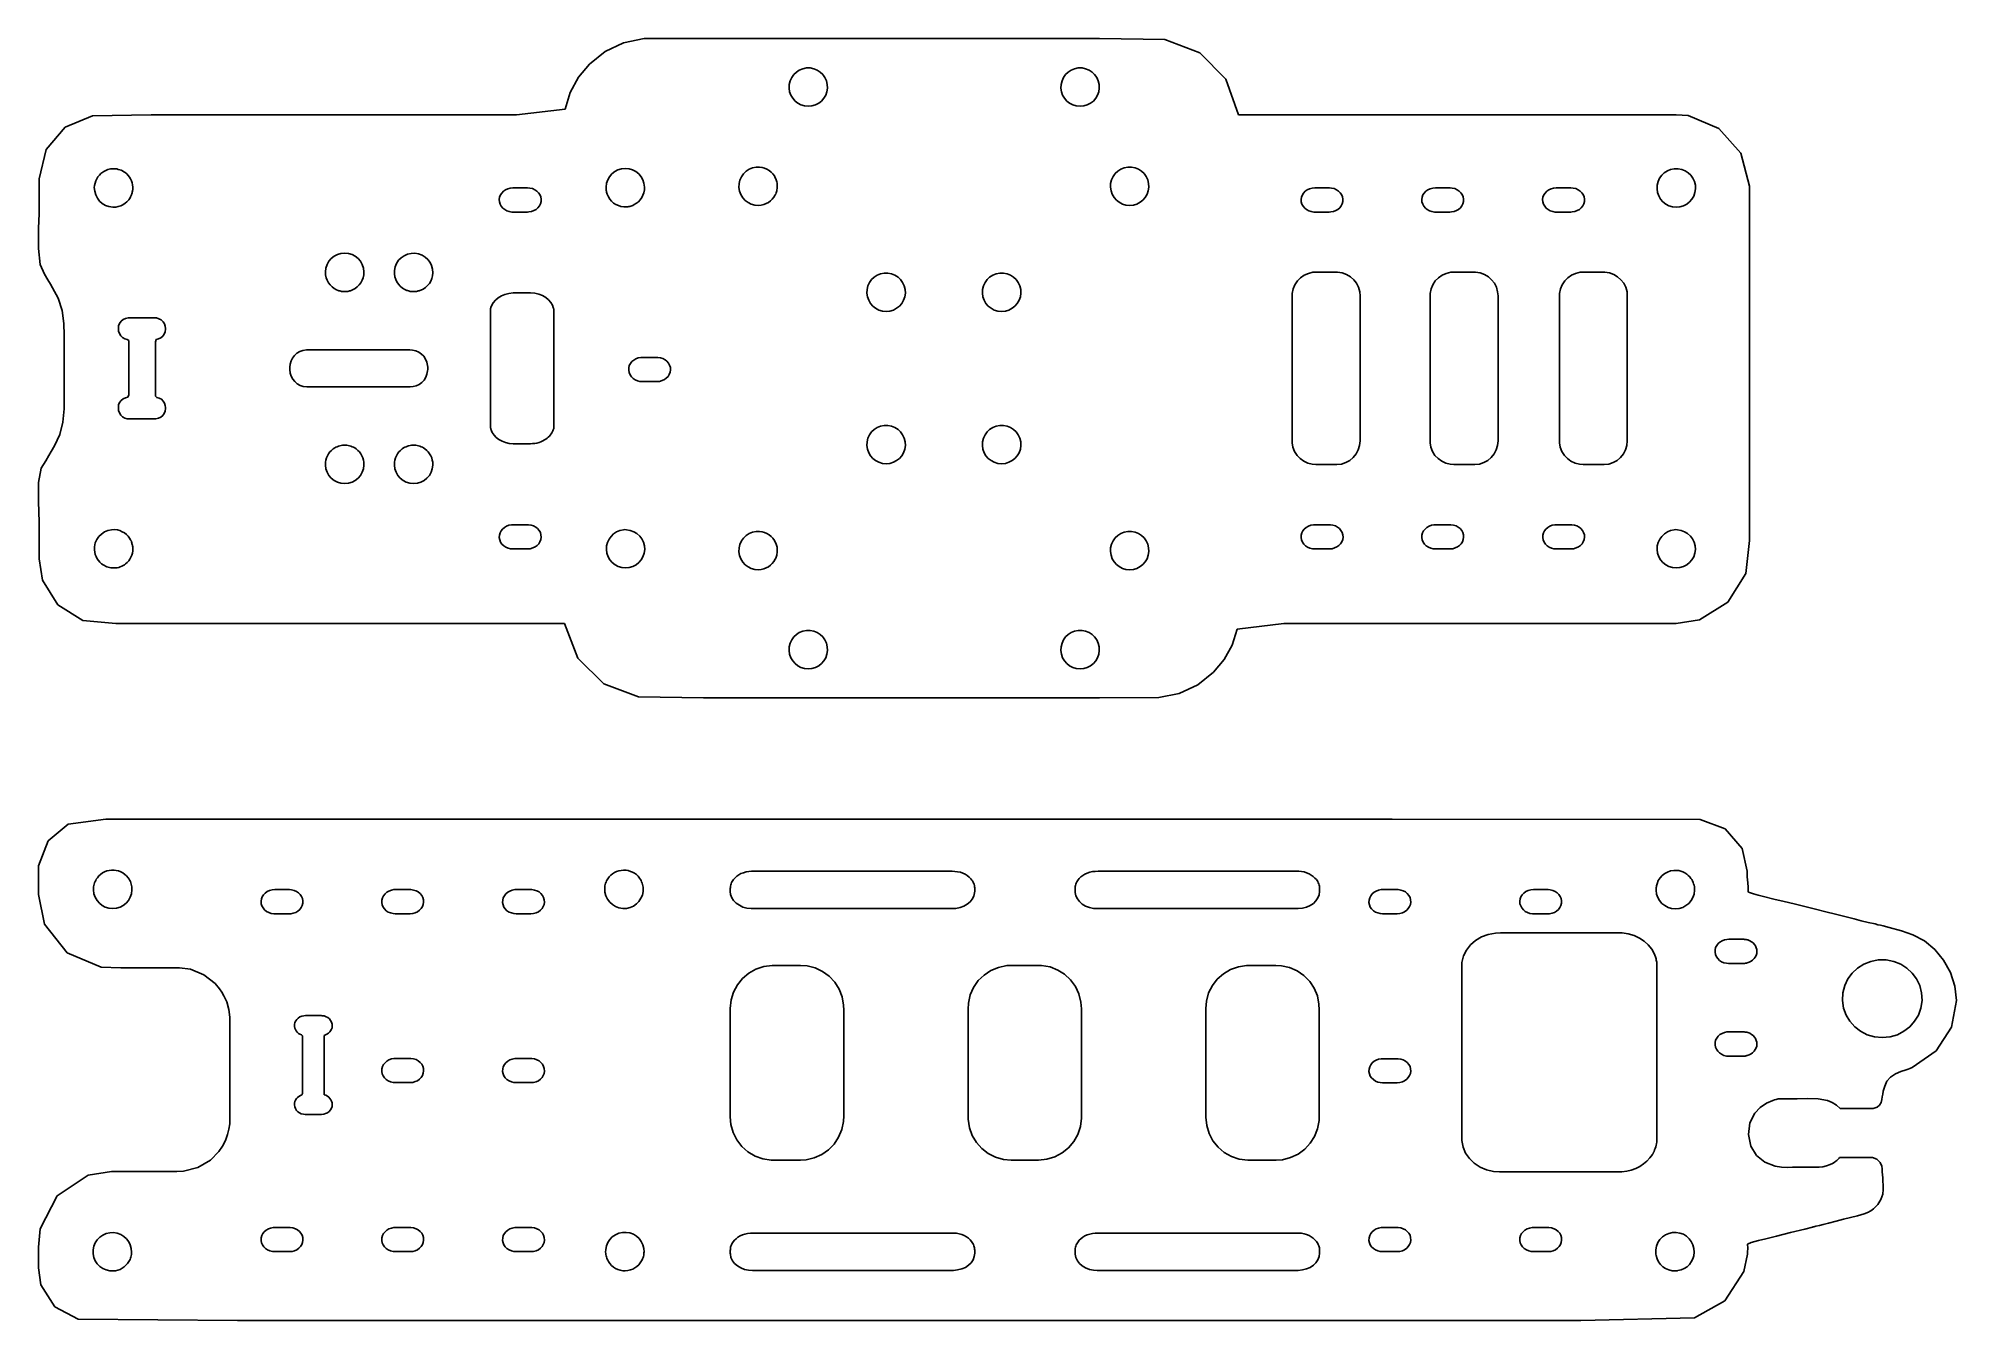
# Model space of a CAD drawing. Extents: x 0 to 157, y 0 to 105.
import ezdxf

# ---------------------------------------------------------------- set-up
doc = ezdxf.new("R2010")
doc.units = 0
doc.layers.get('0').update_dxf_attribs({"linetype": 'CONTINUOUS'})
doc.layers.add('LAYER_1', color=7, linetype='CONTINUOUS')

# ---------------------------------------------------------------- blocks, each defined once
blk = doc.blocks.new('BLOCK_3')
at = {"layer": 'LAYER_1', "color": 179}
for p, q in [((263.28, -74.38), (261.63, -75.75)), ((266.36, -73.98), (263.28, -74.38)), ((309.46, -73.98), (266.36, -73.98)), ((371.64, -73.98), (309.46, -73.98)), ((396.83, -74), (371.64, -73.98)), ((398.88, -74.75), (396.83, -74)), ((400.27, -76.38), (398.88, -74.75)), ((261.63, -75.75), (260.86, -77.78)), ((400.69, -78.22), (400.27, -76.38)), ((260.86, -77.78), (260.84, -78.56)), ((265.79, -78.61), (265.93, -78.49)), ((265.93, -78.49), (266.09, -78.37)), ((266.09, -78.37), (266.26, -78.28)), ((266.26, -78.28), (266.44, -78.21)), ((266.44, -78.21), (266.63, -78.16)), ((266.63, -78.16), (266.82, -78.14)), ((266.82, -78.14), (267.03, -78.14)), ((267.03, -78.14), (267.22, -78.16)), ((267.22, -78.16), (267.41, -78.21)), ((267.41, -78.21), (267.59, -78.28)), ((267.59, -78.28), (267.76, -78.37)), ((267.76, -78.37), (267.92, -78.49)), ((267.92, -78.49), (268.06, -78.61)), ((307.69, -78.55), (307.83, -78.44)), ((307.83, -78.44), (307.99, -78.34)), ((307.99, -78.34), (308.16, -78.26)), ((308.16, -78.26), (308.34, -78.2)), ((308.34, -78.2), (308.53, -78.16)), ((308.53, -78.16), (308.73, -78.14)), ((308.73, -78.14), (308.93, -78.15)), ((308.93, -78.15), (309.12, -78.18)), ((309.12, -78.18), (309.3, -78.24)), ((309.3, -78.24), (309.47, -78.31)), ((309.47, -78.31), (309.63, -78.4)), ((309.63, -78.4), (309.78, -78.51)), ((318.16, -78.53), (318.34, -78.43)), ((318.34, -78.43), (318.54, -78.35)), ((318.54, -78.35), (318.75, -78.29)), ((318.75, -78.29), (318.97, -78.25)), ((318.97, -78.25), (319.2, -78.23)), ((319.2, -78.23), (319.69, -78.23)), ((319.69, -78.23), (321.32, -78.23)), ((321.32, -78.23), (323.78, -78.23)), ((323.78, -78.23), (326.7, -78.23)), ((326.7, -78.23), (329.72, -78.23)), ((329.72, -78.23), (332.46, -78.23)), ((332.46, -78.23), (334.55, -78.23)), ((334.55, -78.23), (335.62, -78.23)), ((335.62, -78.23), (335.85, -78.24)), ((335.85, -78.24), (336.07, -78.27)), ((336.07, -78.27), (336.29, -78.32)), ((336.29, -78.32), (336.49, -78.39)), ((336.49, -78.39), (336.68, -78.48)), ((336.68, -78.48), (336.85, -78.58)), ((346.31, -78.57), (346.49, -78.47)), ((346.49, -78.47), (346.68, -78.38)), ((346.68, -78.38), (346.88, -78.31)), ((346.88, -78.31), (347.1, -78.26)), ((347.1, -78.26), (347.33, -78.24)), ((347.33, -78.24), (347.58, -78.23)), ((347.58, -78.23), (348.77, -78.23)), ((348.77, -78.23), (350.94, -78.23)), ((350.94, -78.23), (353.73, -78.23)), ((353.73, -78.23), (356.75, -78.23)), ((356.75, -78.23), (359.64, -78.23)), ((359.64, -78.23), (362.04, -78.23)), ((362.04, -78.23), (363.56, -78.23)), ((363.56, -78.23), (363.98, -78.23)), ((363.98, -78.23), (364.21, -78.25)), ((364.21, -78.25), (364.43, -78.29)), ((364.43, -78.29), (364.63, -78.36)), ((364.63, -78.36), (364.83, -78.44)), ((364.83, -78.44), (365.01, -78.54)), ((393.73, -78.59), (393.93, -78.43)), ((393.93, -78.43), (394.16, -78.3)), ((394.16, -78.3), (394.4, -78.21)), ((394.4, -78.21), (394.67, -78.16)), ((394.67, -78.16), (394.9, -78.16)), ((394.9, -78.16), (395.08, -78.18)), ((395.08, -78.18), (395.26, -78.22)), ((395.26, -78.22), (395.42, -78.28)), ((395.42, -78.28), (395.58, -78.36)), ((395.58, -78.36), (395.73, -78.46)), ((395.73, -78.46), (395.86, -78.57)), ((400.69, -78.43), (400.69, -78.22)), ((400.69, -78.73), (400.69, -78.43)), ((260.84, -78.56), (260.84, -79.48)), ((260.84, -79.48), (260.84, -80.13)), ((265.35, -79.62), (265.36, -79.5)), ((265.35, -79.76), (265.35, -79.62)), ((265.39, -80.07), (265.35, -79.76)), ((265.36, -79.5), (265.38, -79.39)), ((265.38, -79.39), (265.41, -79.29)), ((265.41, -79.29), (265.44, -79.18)), ((265.44, -79.18), (265.48, -79.08)), ((265.48, -79.08), (265.53, -78.99)), ((265.53, -78.99), (265.58, -78.89)), ((265.58, -78.89), (265.67, -78.76)), ((265.67, -78.76), (265.79, -78.61)), ((268.06, -78.61), (268.18, -78.76)), ((268.18, -78.76), (268.27, -78.89)), ((268.27, -78.89), (268.32, -78.99)), ((268.32, -78.99), (268.37, -79.08)), ((268.37, -79.08), (268.41, -79.18)), ((268.41, -79.18), (268.44, -79.29)), ((268.44, -79.29), (268.47, -79.39)), ((268.5, -79.76), (268.46, -80.07)), ((268.47, -79.39), (268.48, -79.5)), ((268.48, -79.5), (268.5, -79.62)), ((268.5, -79.62), (268.5, -79.76)), ((279.27, -80.16), (279.4, -80.02)), ((279.4, -80.02), (279.57, -79.9)), ((279.57, -79.9), (279.75, -79.81)), ((279.75, -79.81), (279.96, -79.76)), ((279.96, -79.76), (280.18, -79.74)), ((280.18, -79.74), (280.22, -79.74)), ((280.22, -79.74), (280.36, -79.74)), ((280.36, -79.74), (280.54, -79.74)), ((280.54, -79.74), (280.76, -79.74)), ((280.76, -79.74), (280.98, -79.74)), ((280.98, -79.74), (281.17, -79.74)), ((281.17, -79.74), (281.31, -79.74)), ((281.31, -79.74), (281.38, -79.74)), ((281.38, -79.74), (281.56, -79.75)), ((281.56, -79.75), (281.77, -79.8)), ((281.77, -79.8), (281.96, -79.88)), ((281.96, -79.88), (282.13, -79.99)), ((282.13, -79.99), (282.27, -80.13)), ((289.21, -80.08), (289.36, -79.95)), ((289.36, -79.95), (289.53, -79.85)), ((289.53, -79.85), (289.73, -79.78)), ((289.73, -79.78), (289.94, -79.74)), ((289.94, -79.74), (290.07, -79.74)), ((290.07, -79.74), (290.16, -79.74)), ((290.16, -79.74), (290.32, -79.74)), ((290.32, -79.74), (290.53, -79.74)), ((290.53, -79.74), (290.75, -79.74)), ((290.75, -79.74), (290.95, -79.74)), ((290.95, -79.74), (291.13, -79.74)), ((291.13, -79.74), (291.23, -79.74)), ((291.23, -79.74), (291.33, -79.74)), ((291.33, -79.74), (291.55, -79.77)), ((291.55, -79.77), (291.75, -79.84)), ((291.75, -79.84), (291.92, -79.93)), ((291.92, -79.93), (292.08, -80.06)), ((292.08, -80.06), (292.21, -80.21)), ((299.1, -80.08), (299.25, -79.95)), ((299.25, -79.95), (299.42, -79.85)), ((299.42, -79.85), (299.62, -79.78)), ((299.62, -79.78), (299.83, -79.74)), ((299.83, -79.74), (299.95, -79.74)), ((299.95, -79.74), (300.05, -79.74)), ((300.05, -79.74), (300.21, -79.74)), ((300.21, -79.74), (300.41, -79.74)), ((300.41, -79.74), (300.63, -79.74)), ((300.63, -79.74), (300.84, -79.74)), ((300.84, -79.74), (301.01, -79.74)), ((301.01, -79.74), (301.12, -79.74)), ((301.12, -79.74), (301.22, -79.74)), ((301.22, -79.74), (301.43, -79.77)), ((301.43, -79.77), (301.63, -79.84)), ((301.63, -79.84), (301.81, -79.93)), ((301.81, -79.93), (301.97, -80.06)), ((301.97, -80.06), (302.09, -80.21)), ((307.19, -79.66), (307.2, -79.55)), ((307.21, -79.94), (307.19, -79.66)), ((307.2, -79.55), (307.21, -79.44)), ((307.21, -79.44), (307.23, -79.33)), ((307.29, -80.24), (307.21, -79.94)), ((307.23, -79.33), (307.26, -79.22)), ((307.26, -79.22), (307.3, -79.12)), ((307.3, -79.12), (307.34, -79.02)), ((307.34, -79.02), (307.39, -78.93)), ((307.39, -78.93), (307.44, -78.84)), ((307.44, -78.84), (307.56, -78.69)), ((307.56, -78.69), (307.69, -78.55)), ((309.78, -78.51), (309.92, -78.64)), ((309.92, -78.64), (310.03, -78.79)), ((310.03, -78.79), (310.11, -78.9)), ((310.11, -78.9), (310.16, -79)), ((310.16, -79), (310.21, -79.1)), ((310.21, -79.1), (310.25, -79.2)), ((310.25, -79.2), (310.29, -79.31)), ((310.33, -79.88), (310.27, -80.18)), ((310.29, -79.31), (310.31, -79.42)), ((310.31, -79.42), (310.33, -79.54)), ((310.33, -79.54), (310.34, -79.66)), ((310.34, -79.66), (310.33, -79.88)), ((317.46, -79.65), (317.47, -79.55)), ((317.46, -79.68), (317.46, -79.65)), ((317.46, -79.72), (317.46, -79.68)), ((317.46, -79.76), (317.46, -79.72)), ((317.46, -79.8), (317.46, -79.76)), ((317.46, -79.84), (317.46, -79.8)), ((317.46, -79.88), (317.46, -79.84)), ((317.49, -80.13), (317.46, -79.88)), ((317.47, -79.55), (317.48, -79.45)), ((317.48, -79.45), (317.5, -79.35)), ((317.5, -79.35), (317.53, -79.26)), ((317.53, -79.26), (317.57, -79.16)), ((317.57, -79.16), (317.62, -79.08)), ((317.62, -79.08), (317.67, -78.99)), ((317.67, -78.99), (317.73, -78.91)), ((317.73, -78.91), (317.85, -78.77)), ((317.85, -78.77), (318, -78.64)), ((318, -78.64), (318.16, -78.53)), ((336.85, -78.58), (337.01, -78.71)), ((337.01, -78.71), (337.14, -78.84)), ((337.14, -78.84), (337.23, -78.95)), ((337.23, -78.95), (337.29, -79.03)), ((337.29, -79.03), (337.34, -79.12)), ((337.34, -79.12), (337.38, -79.21)), ((337.38, -79.21), (337.41, -79.3)), ((337.46, -79.99), (337.4, -80.27)), ((337.41, -79.3), (337.44, -79.4)), ((337.44, -79.4), (337.46, -79.5)), ((337.46, -79.5), (337.47, -79.6)), ((337.47, -79.85), (337.46, -79.99)), ((337.47, -79.6), (337.47, -79.65)), ((337.47, -79.65), (337.47, -79.7)), ((337.47, -79.7), (337.47, -79.74)), ((337.47, -79.74), (337.47, -79.78)), ((337.47, -79.78), (337.47, -79.82)), ((337.47, -79.82), (337.47, -79.85)), ((345.69, -79.59), (345.7, -79.49)), ((345.69, -79.67), (345.69, -79.59)), ((345.69, -79.7), (345.69, -79.67)), ((345.69, -79.73), (345.69, -79.7)), ((345.69, -79.78), (345.69, -79.73)), ((345.69, -79.82), (345.69, -79.78)), ((345.69, -79.87), (345.69, -79.82)), ((345.69, -79.96), (345.69, -79.87)), ((345.75, -80.24), (345.69, -79.96)), ((345.7, -79.49), (345.72, -79.39)), ((345.72, -79.39), (345.74, -79.29)), ((345.74, -79.29), (345.78, -79.2)), ((345.78, -79.2), (345.82, -79.11)), ((345.82, -79.11), (345.87, -79.02)), ((345.87, -79.02), (345.93, -78.94)), ((345.93, -78.94), (346.02, -78.83)), ((346.02, -78.83), (346.16, -78.69)), ((346.16, -78.69), (346.31, -78.57)), ((365.01, -78.54), (365.17, -78.65)), ((365.17, -78.65), (365.31, -78.79)), ((365.31, -78.79), (365.43, -78.92)), ((365.43, -78.92), (365.49, -79)), ((365.49, -79), (365.54, -79.08)), ((365.54, -79.08), (365.58, -79.17)), ((365.58, -79.17), (365.62, -79.27)), ((365.62, -79.27), (365.65, -79.36)), ((365.65, -79.36), (365.67, -79.46)), ((365.69, -79.88), (365.65, -80.16)), ((365.67, -79.46), (365.68, -79.56)), ((365.68, -79.56), (365.69, -79.65)), ((365.69, -79.65), (365.69, -79.69)), ((365.69, -79.69), (365.69, -79.72)), ((365.69, -79.72), (365.69, -79.76)), ((365.69, -79.76), (365.69, -79.81)), ((365.69, -79.81), (365.69, -79.84)), ((365.69, -79.84), (365.69, -79.88)), ((370, -80.08), (370.15, -79.95)), ((370.15, -79.95), (370.32, -79.85)), ((370.32, -79.85), (370.52, -79.78)), ((370.52, -79.78), (370.73, -79.74)), ((370.73, -79.74), (370.85, -79.74)), ((370.85, -79.74), (370.95, -79.74)), ((370.95, -79.74), (371.11, -79.74)), ((371.11, -79.74), (371.31, -79.74)), ((371.31, -79.74), (371.53, -79.74)), ((371.53, -79.74), (371.74, -79.74)), ((371.74, -79.74), (371.91, -79.74)), ((371.91, -79.74), (372.02, -79.74)), ((372.02, -79.74), (372.12, -79.74)), ((372.12, -79.74), (372.33, -79.77)), ((372.33, -79.77), (372.53, -79.84)), ((372.53, -79.84), (372.71, -79.93)), ((372.71, -79.93), (372.87, -80.06)), ((372.87, -80.06), (372.99, -80.21)), ((382.28, -80.16), (382.41, -80.02)), ((382.41, -80.02), (382.58, -79.9)), ((382.58, -79.9), (382.76, -79.81)), ((382.76, -79.81), (382.97, -79.76)), ((382.97, -79.76), (383.19, -79.74)), ((383.19, -79.74), (383.24, -79.74)), ((383.24, -79.74), (383.37, -79.74)), ((383.37, -79.74), (383.55, -79.74)), ((383.55, -79.74), (383.77, -79.74)), ((383.77, -79.74), (383.99, -79.74)), ((383.99, -79.74), (384.18, -79.74)), ((384.18, -79.74), (384.32, -79.74)), ((384.32, -79.74), (384.39, -79.74)), ((384.39, -79.74), (384.57, -79.75)), ((384.57, -79.75), (384.78, -79.8)), ((384.78, -79.8), (384.97, -79.88)), ((384.97, -79.88), (385.14, -79.99)), ((385.14, -79.99), (385.28, -80.13)), ((393.23, -79.66), (393.24, -79.62)), ((393.23, -79.7), (393.23, -79.66)), ((393.23, -79.79), (393.23, -79.7)), ((393.27, -80.1), (393.23, -79.79)), ((393.24, -79.55), (393.25, -79.51)), ((393.24, -79.58), (393.24, -79.55)), ((393.24, -79.62), (393.24, -79.58)), ((393.25, -79.51), (393.26, -79.47)), ((393.26, -79.43), (393.31, -79.25)), ((393.26, -79.47), (393.26, -79.43)), ((393.31, -79.25), (393.41, -79)), ((393.41, -79), (393.55, -78.78)), ((393.55, -78.78), (393.73, -78.59)), ((395.86, -78.57), (395.99, -78.69)), ((395.99, -78.69), (396.08, -78.82)), ((396.08, -78.82), (396.15, -78.92)), ((396.15, -78.92), (396.21, -79.02)), ((396.21, -79.02), (396.26, -79.14)), ((396.26, -79.14), (396.3, -79.25)), ((396.3, -79.25), (396.34, -79.37)), ((396.34, -79.37), (396.36, -79.5)), ((396.38, -79.79), (396.34, -80.1)), ((396.36, -79.5), (396.38, -79.63)), ((396.38, -79.63), (396.38, -79.79)), ((400.7, -78.9), (400.69, -78.73)), ((400.73, -79.2), (400.7, -78.9)), ((400.76, -79.5), (400.73, -79.2)), ((400.76, -79.78), (400.76, -79.5)), ((400.76, -79.83), (400.76, -79.78)), ((400.76, -79.88), (400.76, -79.83)), ((400.8, -79.94), (400.76, -79.88)), ((401.19, -80.07), (400.8, -79.94)), ((260.84, -80.13), (261.34, -82.57)), ((265.49, -80.36), (265.39, -80.07)), ((265.64, -80.62), (265.49, -80.36)), ((265.83, -80.84), (265.64, -80.62)), ((266.06, -81.03), (265.83, -80.84)), ((266.32, -81.17), (266.06, -81.03)), ((266.61, -81.25), (266.32, -81.17)), ((266.92, -81.28), (266.61, -81.25)), ((267.24, -81.25), (266.92, -81.28)), ((267.53, -81.17), (267.24, -81.25)), ((267.79, -81.03), (267.53, -81.17)), ((268.02, -80.84), (267.79, -81.03)), ((268.21, -80.62), (268.02, -80.84)), ((268.36, -80.36), (268.21, -80.62)), ((268.46, -80.07), (268.36, -80.36)), ((279.06, -80.69), (279.09, -80.5)), ((279.08, -80.89), (279.06, -80.69)), ((279.14, -81.07), (279.08, -80.89)), ((279.09, -80.5), (279.16, -80.32)), ((279.23, -81.24), (279.14, -81.07)), ((279.16, -80.32), (279.27, -80.16)), ((279.35, -81.39), (279.23, -81.24)), ((279.51, -81.52), (279.35, -81.39)), ((279.69, -81.61), (279.51, -81.52)), ((279.89, -81.68), (279.69, -81.61)), ((281.9, -81.6), (281.7, -81.67)), ((282.07, -81.5), (281.9, -81.6)), ((282.23, -81.37), (282.07, -81.5)), ((282.35, -81.21), (282.23, -81.37)), ((282.27, -80.13), (282.38, -80.29)), ((282.43, -81.04), (282.35, -81.21)), ((282.38, -80.29), (282.45, -80.47)), ((282.48, -80.85), (282.43, -81.04)), ((282.45, -80.47), (282.49, -80.66)), ((282.49, -80.66), (282.48, -80.85)), ((288.94, -80.79), (288.95, -80.59)), ((288.98, -80.98), (288.94, -80.79)), ((288.95, -80.59), (289, -80.41)), ((289.06, -81.16), (288.98, -80.98)), ((289, -80.41), (289.09, -80.24)), ((289.17, -81.32), (289.06, -81.16)), ((289.09, -80.24), (289.21, -80.08)), ((289.31, -81.46), (289.17, -81.32)), ((289.47, -81.57), (289.31, -81.46)), ((289.66, -81.65), (289.47, -81.57)), ((291.87, -81.55), (291.68, -81.64)), ((292.03, -81.43), (291.87, -81.55)), ((292.17, -81.29), (292.03, -81.43)), ((292.27, -81.13), (292.17, -81.29)), ((292.21, -80.21), (292.3, -80.38)), ((292.34, -80.95), (292.27, -81.13)), ((292.3, -80.38), (292.36, -80.56)), ((292.37, -80.76), (292.34, -80.95)), ((292.36, -80.56), (292.37, -80.76)), ((298.83, -80.79), (298.84, -80.59)), ((298.87, -80.98), (298.83, -80.79)), ((298.84, -80.59), (298.89, -80.41)), ((298.94, -81.16), (298.87, -80.98)), ((298.89, -80.41), (298.98, -80.24)), ((299.05, -81.32), (298.94, -81.16)), ((298.98, -80.24), (299.1, -80.08)), ((299.19, -81.46), (299.05, -81.32)), ((299.36, -81.57), (299.19, -81.46)), ((299.55, -81.65), (299.36, -81.57)), ((301.76, -81.55), (301.57, -81.64)), ((301.92, -81.43), (301.76, -81.55)), ((302.06, -81.29), (301.92, -81.43)), ((302.16, -81.13), (302.06, -81.29)), ((302.09, -80.21), (302.19, -80.38)), ((302.23, -80.95), (302.16, -81.13)), ((302.19, -80.38), (302.24, -80.56)), ((302.26, -80.76), (302.23, -80.95)), ((302.24, -80.56), (302.26, -80.76)), ((307.42, -80.51), (307.29, -80.24)), ((307.6, -80.76), (307.42, -80.51)), ((307.82, -80.96), (307.6, -80.76)), ((308.07, -81.12), (307.82, -80.96)), ((308.35, -81.24), (308.07, -81.12)), ((308.66, -81.29), (308.35, -81.24)), ((308.97, -81.28), (308.66, -81.29)), ((309.27, -81.21), (308.97, -81.28)), ((309.54, -81.08), (309.27, -81.21)), ((309.79, -80.91), (309.54, -81.08)), ((309.99, -80.7), (309.79, -80.91)), ((310.15, -80.45), (309.99, -80.7)), ((310.27, -80.18), (310.15, -80.45)), ((317.59, -80.4), (317.49, -80.13)), ((317.74, -80.64), (317.59, -80.4)), ((317.95, -80.85), (317.74, -80.64)), ((318.21, -81.02), (317.95, -80.85)), ((318.5, -81.16), (318.21, -81.02)), ((318.82, -81.25), (318.5, -81.16)), ((319.17, -81.29), (318.82, -81.25)), ((319.69, -81.29), (319.17, -81.29)), ((321.32, -81.29), (319.69, -81.29)), ((323.78, -81.29), (321.32, -81.29)), ((326.7, -81.29), (323.78, -81.29)), ((329.72, -81.29), (326.7, -81.29)), ((332.46, -81.29), (329.72, -81.29)), ((334.55, -81.29), (332.46, -81.29)), ((335.62, -81.29), (334.55, -81.29)), ((335.93, -81.28), (335.62, -81.29)), ((336.27, -81.21), (335.93, -81.28)), ((336.58, -81.1), (336.27, -81.21)), ((336.86, -80.94), (336.58, -81.1)), ((337.09, -80.75), (336.86, -80.94)), ((337.27, -80.52), (337.09, -80.75)), ((337.4, -80.27), (337.27, -80.52)), ((345.87, -80.49), (345.75, -80.24)), ((346.04, -80.72), (345.87, -80.49)), ((346.27, -80.92), (346.04, -80.72)), ((346.54, -81.08), (346.27, -80.92)), ((346.85, -81.2), (346.54, -81.08)), ((347.18, -81.27), (346.85, -81.2)), ((347.5, -81.29), (347.18, -81.27)), ((348.44, -81.29), (347.5, -81.29)), ((350.45, -81.29), (348.44, -81.29)), ((353.14, -81.29), (350.45, -81.29)), ((356.14, -81.29), (353.14, -81.29)), ((359.09, -81.29), (356.14, -81.29)), ((361.62, -81.29), (359.09, -81.29)), ((363.34, -81.29), (361.62, -81.29)), ((363.94, -81.29), (363.34, -81.29)), ((364.3, -81.26), (363.94, -81.29)), ((364.62, -81.17), (364.3, -81.26)), ((364.92, -81.04), (364.62, -81.17)), ((365.18, -80.87), (364.92, -81.04)), ((365.39, -80.66), (365.18, -80.87)), ((365.55, -80.42), (365.39, -80.66)), ((365.65, -80.16), (365.55, -80.42)), ((369.73, -80.79), (369.74, -80.59)), ((369.77, -80.98), (369.73, -80.79)), ((369.74, -80.59), (369.79, -80.41)), ((369.84, -81.16), (369.77, -80.98)), ((369.79, -80.41), (369.87, -80.24)), ((369.95, -81.32), (369.84, -81.16)), ((369.87, -80.24), (370, -80.08)), ((370.09, -81.46), (369.95, -81.32)), ((370.26, -81.57), (370.09, -81.46)), ((370.45, -81.65), (370.26, -81.57)), ((372.65, -81.55), (372.47, -81.64)), ((372.82, -81.43), (372.65, -81.55)), ((372.95, -81.29), (372.82, -81.43)), ((373.06, -81.13), (372.95, -81.29)), ((372.99, -80.21), (373.09, -80.38)), ((373.13, -80.95), (373.06, -81.13)), ((373.09, -80.38), (373.14, -80.56)), ((373.16, -80.76), (373.13, -80.95)), ((373.14, -80.56), (373.16, -80.76)), ((382.08, -80.69), (382.1, -80.5)), ((382.09, -80.89), (382.08, -80.69)), ((382.15, -81.07), (382.09, -80.89)), ((382.1, -80.5), (382.17, -80.32)), ((382.24, -81.24), (382.15, -81.07)), ((382.17, -80.32), (382.28, -80.16)), ((382.37, -81.39), (382.24, -81.24)), ((382.52, -81.52), (382.37, -81.39)), ((382.7, -81.61), (382.52, -81.52)), ((382.9, -81.68), (382.7, -81.61)), ((384.91, -81.6), (384.71, -81.67)), ((385.09, -81.5), (384.91, -81.6)), ((385.24, -81.37), (385.09, -81.5)), ((385.36, -81.21), (385.24, -81.37)), ((385.28, -80.13), (385.39, -80.29)), ((385.44, -81.04), (385.36, -81.21)), ((385.39, -80.29), (385.47, -80.47)), ((385.49, -80.85), (385.44, -81.04)), ((385.47, -80.47), (385.5, -80.66)), ((385.5, -80.66), (385.49, -80.85)), ((393.37, -80.38), (393.27, -80.1)), ((393.52, -80.64), (393.37, -80.38)), ((393.71, -80.87), (393.52, -80.64)), ((393.94, -81.05), (393.71, -80.87)), ((394.21, -81.19), (393.94, -81.05)), ((394.5, -81.28), (394.21, -81.19)), ((394.81, -81.31), (394.5, -81.28)), ((395.12, -81.28), (394.81, -81.31)), ((395.41, -81.19), (395.12, -81.28)), ((395.67, -81.05), (395.41, -81.19)), ((395.9, -80.87), (395.67, -81.05)), ((396.09, -80.64), (395.9, -80.87)), ((396.24, -80.38), (396.09, -80.64)), ((396.34, -80.1), (396.24, -80.38)), ((401.59, -80.19), (401.19, -80.07)), ((402.02, -80.31), (401.59, -80.19)), ((402.86, -80.52), (402.02, -80.31)), ((403.7, -80.7), (402.86, -80.52)), ((404.54, -80.91), (403.7, -80.7)), ((405.4, -81.13), (404.54, -80.91)), ((406.26, -81.34), (405.4, -81.13)), ((407.12, -81.56), (406.26, -81.34)), ((407.9, -81.75), (407.12, -81.56)), ((261.34, -82.57), (263.19, -84.91)), ((280.1, -81.71), (279.89, -81.68)), ((280.2, -81.71), (280.1, -81.71)), ((280.31, -81.71), (280.2, -81.71)), ((280.48, -81.71), (280.31, -81.71)), ((280.68, -81.71), (280.48, -81.71)), ((280.9, -81.71), (280.68, -81.71)), ((281.11, -81.71), (280.9, -81.71)), ((281.27, -81.71), (281.11, -81.71)), ((281.37, -81.71), (281.27, -81.71)), ((281.49, -81.71), (281.37, -81.71)), ((281.7, -81.67), (281.49, -81.71)), ((289.87, -81.7), (289.66, -81.65)), ((290.05, -81.71), (289.87, -81.7)), ((290.12, -81.71), (290.05, -81.71)), ((290.26, -81.71), (290.12, -81.71)), ((290.46, -81.71), (290.26, -81.71)), ((290.67, -81.71), (290.46, -81.71)), ((290.89, -81.71), (290.67, -81.71)), ((291.07, -81.71), (290.89, -81.71)), ((291.21, -81.71), (291.07, -81.71)), ((291.26, -81.71), (291.21, -81.71)), ((291.48, -81.7), (291.26, -81.71)), ((291.68, -81.64), (291.48, -81.7)), ((299.76, -81.7), (299.55, -81.65)), ((299.94, -81.71), (299.76, -81.7)), ((300.01, -81.71), (299.94, -81.71)), ((300.15, -81.71), (300.01, -81.71)), ((300.34, -81.71), (300.15, -81.71)), ((300.56, -81.71), (300.34, -81.71)), ((300.78, -81.71), (300.56, -81.71)), ((300.96, -81.71), (300.78, -81.71)), ((301.09, -81.71), (300.96, -81.71)), ((301.14, -81.71), (301.09, -81.71)), ((301.36, -81.7), (301.14, -81.71)), ((301.57, -81.64), (301.36, -81.7)), ((370.66, -81.7), (370.45, -81.65)), ((370.84, -81.71), (370.66, -81.7)), ((370.91, -81.71), (370.84, -81.71)), ((371.05, -81.71), (370.91, -81.71)), ((371.24, -81.71), (371.05, -81.71)), ((371.46, -81.71), (371.24, -81.71)), ((371.67, -81.71), (371.46, -81.71)), ((371.86, -81.71), (371.67, -81.71)), ((371.99, -81.71), (371.86, -81.71)), ((372.04, -81.71), (371.99, -81.71)), ((372.26, -81.7), (372.04, -81.71)), ((372.47, -81.64), (372.26, -81.7)), ((383.11, -81.71), (382.9, -81.68)), ((383.21, -81.71), (383.11, -81.71)), ((383.32, -81.71), (383.21, -81.71)), ((383.49, -81.71), (383.32, -81.71)), ((383.7, -81.71), (383.49, -81.71)), ((383.92, -81.71), (383.7, -81.71)), ((384.12, -81.71), (383.92, -81.71)), ((384.28, -81.71), (384.12, -81.71)), ((384.38, -81.71), (384.28, -81.71)), ((384.5, -81.71), (384.38, -81.71)), ((384.71, -81.67), (384.5, -81.71)), ((408.68, -81.95), (407.9, -81.75)), ((409.45, -82.14), (408.68, -81.95)), ((410.02, -82.28), (409.45, -82.14)), ((410.59, -82.42), (410.02, -82.28)), ((411.15, -82.55), (410.59, -82.42)), ((411.37, -82.61), (411.15, -82.55)), ((411.59, -82.66), (411.37, -82.61)), ((411.8, -82.71), (411.59, -82.66)), ((412.3, -82.83), (411.8, -82.71)), ((413.32, -83.1), (412.3, -82.83)), ((414.25, -83.44), (413.32, -83.1)), ((377.47, -85.17), (377.71, -84.69)), ((377.71, -84.69), (378.04, -84.26)), ((378.04, -84.26), (378.46, -83.89)), ((378.46, -83.89), (378.95, -83.6)), ((378.95, -83.6), (379.49, -83.4)), ((379.49, -83.4), (380.08, -83.29)), ((380.08, -83.29), (380.5, -83.28)), ((380.5, -83.28), (381.28, -83.28)), ((381.28, -83.28), (382.63, -83.28)), ((382.63, -83.28), (384.33, -83.28)), ((384.33, -83.28), (386.14, -83.28)), ((386.14, -83.28), (387.86, -83.28)), ((387.86, -83.28), (389.25, -83.28)), ((389.25, -83.28), (390.08, -83.28)), ((390.08, -83.28), (390.45, -83.28)), ((390.45, -83.28), (390.95, -83.35)), ((390.95, -83.35), (391.42, -83.49)), ((391.42, -83.49), (391.86, -83.7)), ((391.86, -83.7), (392.25, -83.96)), ((392.25, -83.96), (392.59, -84.27)), ((392.59, -84.27), (392.87, -84.62)), ((392.87, -84.62), (393.09, -85.02)), ((398.05, -84.67), (398.1, -84.48)), ((398.05, -84.79), (398.05, -84.67)), ((398.1, -84.48), (398.19, -84.31)), ((398.19, -84.31), (398.31, -84.16)), ((398.31, -84.16), (398.45, -84.03)), ((398.45, -84.03), (398.63, -83.92)), ((398.63, -83.92), (398.82, -83.85)), ((398.82, -83.85), (399.03, -83.81)), ((399.03, -83.81), (399.17, -83.8)), ((399.17, -83.8), (399.26, -83.8)), ((399.26, -83.8), (399.42, -83.8)), ((399.42, -83.8), (399.62, -83.8)), ((399.62, -83.8), (399.84, -83.8)), ((399.84, -83.8), (400.05, -83.8)), ((400.05, -83.8), (400.23, -83.8)), ((400.23, -83.8), (400.34, -83.8)), ((400.34, -83.8), (400.37, -83.8)), ((400.37, -83.8), (400.42, -83.8)), ((400.42, -83.8), (400.46, -83.81)), ((400.46, -83.81), (400.5, -83.81)), ((400.5, -83.81), (400.54, -83.82)), ((400.54, -83.82), (400.58, -83.82)), ((400.58, -83.82), (400.62, -83.83)), ((400.62, -83.83), (400.66, -83.84)), ((400.66, -83.84), (400.73, -83.86)), ((400.73, -83.86), (400.89, -83.92)), ((400.89, -83.92), (401.03, -84)), ((401.03, -84), (401.16, -84.1)), ((401.16, -84.1), (401.27, -84.22)), ((401.27, -84.22), (401.36, -84.35)), ((401.36, -84.35), (401.42, -84.5)), ((401.42, -84.5), (401.46, -84.65)), ((401.46, -84.65), (401.47, -84.81)), ((415.18, -83.94), (414.25, -83.44)), ((416.03, -84.65), (415.18, -83.94)), ((416.75, -85.52), (416.03, -84.65)), ((263.19, -84.91), (265.97, -86.08)), ((265.97, -86.08), (267.6, -86.14)), ((267.6, -86.14), (270.23, -86.14)), ((270.23, -86.14), (272.18, -86.14)), ((272.18, -86.14), (272.3, -86.14)), ((272.3, -86.14), (272.34, -86.14)), ((272.34, -86.14), (272.38, -86.14)), ((272.38, -86.14), (273.3, -86.26)), ((273.3, -86.26), (274.39, -86.71)), ((318.98, -86.58), (319.56, -86.24)), ((319.56, -86.24), (320.21, -86.03)), ((320.21, -86.03), (320.9, -85.94)), ((320.9, -85.94), (321.06, -85.94)), ((321.06, -85.94), (321.29, -85.94)), ((321.29, -85.94), (321.63, -85.94)), ((321.63, -85.94), (322.03, -85.94)), ((322.03, -85.94), (322.44, -85.94)), ((322.44, -85.94), (322.8, -85.94)), ((322.8, -85.94), (323.08, -85.94)), ((323.08, -85.94), (323.21, -85.94)), ((323.21, -85.94), (323.75, -85.98)), ((323.75, -85.98), (324.41, -86.15)), ((324.41, -86.15), (325.02, -86.44)), ((338.79, -86.36), (339.42, -86.1)), ((339.42, -86.1), (340.09, -85.96)), ((340.09, -85.96), (340.47, -85.94)), ((340.47, -85.94), (340.65, -85.94)), ((340.65, -85.94), (340.95, -85.94)), ((340.95, -85.94), (341.33, -85.94)), ((341.33, -85.94), (341.74, -85.94)), ((341.74, -85.94), (342.13, -85.94)), ((342.13, -85.94), (342.44, -85.94)), ((342.44, -85.94), (342.64, -85.94)), ((342.64, -85.94), (342.94, -85.95)), ((342.94, -85.95), (343.63, -86.07)), ((343.63, -86.07), (344.26, -86.32)), ((344.26, -86.32), (344.82, -86.67)), ((357.82, -86.62), (358.4, -86.28)), ((358.4, -86.28), (359.04, -86.05)), ((359.04, -86.05), (359.72, -85.95)), ((359.72, -85.95), (359.96, -85.94)), ((359.96, -85.94), (360.17, -85.94)), ((360.17, -85.94), (360.5, -85.94)), ((360.5, -85.94), (360.89, -85.94)), ((360.89, -85.94), (361.3, -85.94)), ((361.3, -85.94), (361.67, -85.94)), ((361.67, -85.94), (361.96, -85.94)), ((361.96, -85.94), (362.12, -85.94)), ((362.12, -85.94), (362.57, -85.97)), ((362.57, -85.97), (363.24, -86.12)), ((363.24, -86.12), (363.86, -86.4)), ((377.32, -86.13), (377.34, -85.7)), ((377.32, -87.17), (377.32, -86.13)), ((377.34, -85.7), (377.47, -85.17)), ((393.09, -85.02), (393.2, -85.33)), ((393.2, -85.33), (393.22, -85.41)), ((393.22, -85.41), (393.24, -85.5)), ((393.24, -85.5), (393.26, -85.59)), ((393.26, -85.59), (393.28, -85.68)), ((393.28, -85.68), (393.29, -85.77)), ((393.29, -85.77), (393.3, -85.86)), ((393.3, -85.86), (393.3, -85.95)), ((393.3, -85.95), (393.3, -86.06)), ((393.3, -86.06), (393.3, -86.93)), ((398.05, -84.86), (398.05, -84.79)), ((398.08, -85.05), (398.05, -84.86)), ((398.16, -85.23), (398.08, -85.05)), ((398.27, -85.39), (398.16, -85.23)), ((398.41, -85.53), (398.27, -85.39)), ((398.58, -85.64), (398.41, -85.53)), ((398.78, -85.72), (398.58, -85.64)), ((398.98, -85.77), (398.78, -85.72)), ((399.16, -85.78), (398.98, -85.77)), ((399.23, -85.78), (399.16, -85.78)), ((399.38, -85.78), (399.23, -85.78)), ((399.58, -85.78), (399.38, -85.78)), ((399.8, -85.78), (399.58, -85.78)), ((400.01, -85.78), (399.8, -85.78)), ((400.19, -85.78), (400.01, -85.78)), ((400.32, -85.78), (400.19, -85.78)), ((400.36, -85.78), (400.32, -85.78)), ((400.41, -85.78), (400.36, -85.78)), ((400.45, -85.78), (400.41, -85.78)), ((400.49, -85.78), (400.45, -85.78)), ((400.53, -85.77), (400.49, -85.78)), ((400.57, -85.76), (400.53, -85.77)), ((400.61, -85.76), (400.57, -85.76)), ((400.65, -85.75), (400.61, -85.76)), ((400.69, -85.74), (400.65, -85.75)), ((400.85, -85.68), (400.69, -85.74)), ((401, -85.6), (400.85, -85.68)), ((401.13, -85.5), (401, -85.6)), ((401.25, -85.39), (401.13, -85.5)), ((401.34, -85.26), (401.25, -85.39)), ((401.41, -85.12), (401.34, -85.26)), ((401.46, -84.97), (401.41, -85.12)), ((401.47, -84.81), (401.46, -84.97)), ((409.27, -86.57), (409.71, -86.16)), ((409.71, -86.16), (410.22, -85.84)), ((410.22, -85.84), (410.79, -85.61)), ((410.79, -85.61), (411.41, -85.49)), ((411.41, -85.49), (412.06, -85.49)), ((412.06, -85.49), (412.68, -85.61)), ((412.68, -85.61), (413.25, -85.84)), ((413.25, -85.84), (413.76, -86.16)), ((413.76, -86.16), (414.19, -86.57)), ((417.31, -86.52), (416.75, -85.52)), ((274.39, -86.71), (275.31, -87.43)), ((275.31, -87.43), (275.67, -87.85)), ((275.67, -87.85), (275.86, -88.13)), ((317.73, -88.12), (318.05, -87.53)), ((318.05, -87.53), (318.47, -87.01)), ((318.47, -87.01), (318.98, -86.58)), ((325.02, -86.44), (325.56, -86.83)), ((325.56, -86.83), (326.02, -87.32)), ((326.02, -87.32), (326.37, -87.89)), ((326.37, -87.89), (326.62, -88.52)), ((337.1, -88.36), (337.37, -87.74)), ((337.37, -87.74), (337.76, -87.19)), ((337.76, -87.19), (338.23, -86.73)), ((338.23, -86.73), (338.79, -86.36)), ((344.82, -86.67), (345.31, -87.13)), ((345.31, -87.13), (345.71, -87.67)), ((345.71, -87.67), (346, -88.28)), ((356.61, -88.2), (356.92, -87.6)), ((356.92, -87.6), (357.32, -87.07)), ((357.32, -87.07), (357.82, -86.62)), ((363.86, -86.4), (364.41, -86.78)), ((364.41, -86.78), (364.88, -87.26)), ((364.88, -87.26), (365.25, -87.81)), ((365.25, -87.81), (365.51, -88.44)), ((377.32, -89.04), (377.32, -87.17)), ((393.3, -86.93), (393.3, -88.69)), ((408.51, -88.19), (408.66, -87.6)), ((408.66, -87.6), (408.92, -87.05)), ((408.92, -87.05), (409.27, -86.57)), ((414.19, -86.57), (414.55, -87.05)), ((414.55, -87.05), (414.81, -87.6)), ((414.81, -87.6), (414.96, -88.19)), ((417.68, -87.63), (417.31, -86.52)), ((417.82, -88.81), (417.68, -87.63)), ((275.86, -88.13), (276.03, -88.42)), ((276.03, -88.42), (276.25, -88.93)), ((276.25, -88.93), (276.43, -89.54)), ((317.46, -89.47), (317.53, -88.77)), ((317.46, -89.84), (317.46, -89.47)), ((317.53, -88.77), (317.73, -88.12)), ((326.62, -88.52), (326.74, -89.2)), ((326.74, -89.2), (326.75, -89.62)), ((336.92, -89.52), (336.95, -89.03)), ((336.95, -89.03), (337.1, -88.36)), ((346, -88.28), (346.16, -88.94)), ((346.16, -88.94), (346.2, -89.49)), ((356.38, -89.48), (356.43, -88.86)), ((356.38, -89.93), (356.38, -89.48)), ((356.43, -88.86), (356.61, -88.2)), ((365.51, -88.44), (365.64, -89.12)), ((365.64, -89.12), (365.66, -89.57)), ((377.32, -91.44), (377.32, -89.04)), ((393.3, -88.69), (393.3, -91.02)), ((408.48, -88.82), (408.51, -88.19)), ((408.57, -89.44), (408.48, -88.82)), ((408.78, -90.01), (408.57, -89.44)), ((414.9, -89.44), (414.69, -90.01)), ((414.99, -88.82), (414.9, -89.44)), ((414.96, -88.19), (414.99, -88.82)), ((417.39, -91.01), (417.82, -88.81)), ((276.43, -89.54), (276.51, -90.18)), ((276.51, -90.18), (276.51, -91.54)), ((281.8, -90.79), (281.83, -90.63)), ((281.8, -90.94), (281.8, -90.79)), ((281.82, -91.07), (281.8, -90.94)), ((281.83, -90.63), (281.9, -90.49)), ((281.9, -90.49), (281.99, -90.36)), ((281.99, -90.36), (282.11, -90.25)), ((282.11, -90.25), (282.25, -90.16)), ((282.25, -90.16), (282.4, -90.09)), ((282.4, -90.09), (282.57, -90.06)), ((282.57, -90.06), (282.69, -90.05)), ((282.69, -90.05), (282.78, -90.05)), ((282.78, -90.05), (282.96, -90.05)), ((282.96, -90.05), (283.19, -90.05)), ((283.19, -90.05), (283.43, -90.05)), ((283.43, -90.05), (283.66, -90.05)), ((283.66, -90.05), (283.86, -90.05)), ((283.86, -90.05), (283.98, -90.05)), ((283.98, -90.05), (284.06, -90.06)), ((284.06, -90.06), (284.23, -90.08)), ((284.23, -90.08), (284.39, -90.14)), ((284.39, -90.14), (284.54, -90.22)), ((284.54, -90.22), (284.66, -90.33)), ((284.66, -90.33), (284.76, -90.45)), ((284.76, -90.45), (284.83, -90.59)), ((284.87, -91.04), (284.82, -91.17)), ((284.83, -90.59), (284.87, -90.75)), ((284.87, -90.75), (284.88, -90.9)), ((284.88, -90.9), (284.87, -91.04)), ((317.46, -90.82), (317.46, -89.84)), ((317.46, -92.21), (317.46, -90.82)), ((326.75, -89.62), (326.75, -90.39)), ((326.75, -90.39), (326.75, -91.65)), ((336.92, -90.15), (336.92, -89.52)), ((336.92, -91.3), (336.92, -90.15)), ((346.2, -89.49), (346.2, -90.04)), ((346.2, -90.04), (346.2, -91.14)), ((356.38, -90.98), (356.38, -89.93)), ((356.38, -92.4), (356.38, -90.98)), ((365.66, -89.57), (365.66, -90.27)), ((365.66, -90.27), (365.66, -91.48)), ((393.3, -91.02), (393.3, -93.61)), ((409.08, -90.52), (408.78, -90.01)), ((409.48, -90.97), (409.08, -90.52)), ((409.96, -91.34), (409.48, -90.97)), ((413.98, -90.97), (413.51, -91.34)), ((414.38, -90.52), (413.98, -90.97)), ((414.69, -90.01), (414.38, -90.52)), ((416.15, -92.94), (417.39, -91.01)), ((276.51, -91.54), (276.51, -95.33)), ((281.87, -91.2), (281.82, -91.07)), ((281.94, -91.31), (281.87, -91.2)), ((282.03, -91.42), (281.94, -91.31)), ((282.13, -91.51), (282.03, -91.42)), ((282.25, -91.58), (282.13, -91.51)), ((282.38, -91.64), (282.25, -91.58)), ((282.46, -91.7), (282.38, -91.64)), ((282.46, -92.06), (282.46, -91.7)), ((282.46, -92.71), (282.46, -92.06)), ((284.34, -91.62), (284.22, -91.67)), ((284.22, -91.67), (284.22, -91.94)), ((284.22, -91.94), (284.22, -92.52)), ((284.22, -92.52), (284.22, -93.32)), ((284.46, -91.56), (284.34, -91.62)), ((284.58, -91.49), (284.46, -91.56)), ((284.68, -91.39), (284.58, -91.49)), ((284.76, -91.29), (284.68, -91.39)), ((284.82, -91.17), (284.76, -91.29)), ((317.46, -93.81), (317.46, -92.21)), ((326.75, -91.65), (326.75, -93.2)), ((336.92, -92.8), (336.92, -91.3)), ((346.2, -91.14), (346.2, -92.6)), ((346.2, -92.6), (346.2, -94.22)), ((356.38, -94.02), (356.38, -92.4)), ((365.66, -91.48), (365.66, -93)), ((377.32, -94.04), (377.32, -91.44)), ((398.05, -92.26), (398.1, -92.07)), ((398.05, -92.38), (398.05, -92.26)), ((398.05, -92.44), (398.05, -92.38)), ((398.08, -92.63), (398.05, -92.44)), ((398.1, -92.07), (398.19, -91.9)), ((398.19, -91.9), (398.31, -91.74)), ((398.31, -91.74), (398.45, -91.61)), ((398.45, -91.61), (398.63, -91.51)), ((398.63, -91.51), (398.82, -91.43)), ((398.82, -91.43), (399.03, -91.39)), ((399.03, -91.39), (399.17, -91.39)), ((399.17, -91.39), (399.26, -91.39)), ((399.26, -91.39), (399.42, -91.39)), ((399.42, -91.39), (399.62, -91.39)), ((399.62, -91.39), (399.84, -91.39)), ((399.84, -91.39), (400.05, -91.39)), ((400.05, -91.39), (400.23, -91.39)), ((400.23, -91.39), (400.34, -91.39)), ((400.34, -91.39), (400.37, -91.39)), ((400.37, -91.39), (400.42, -91.39)), ((400.42, -91.39), (400.46, -91.39)), ((400.46, -91.39), (400.5, -91.4)), ((400.5, -91.4), (400.54, -91.4)), ((400.54, -91.4), (400.58, -91.41)), ((400.58, -91.41), (400.62, -91.41)), ((400.62, -91.41), (400.66, -91.42)), ((400.66, -91.42), (400.73, -91.44)), ((400.73, -91.44), (400.89, -91.5)), ((400.89, -91.5), (401.03, -91.59)), ((401.03, -91.59), (401.16, -91.69)), ((401.16, -91.69), (401.27, -91.81)), ((401.27, -91.81), (401.36, -91.94)), ((401.36, -91.94), (401.42, -92.08)), ((401.46, -92.55), (401.41, -92.7)), ((401.42, -92.08), (401.46, -92.23)), ((401.46, -92.23), (401.47, -92.39)), ((401.47, -92.39), (401.46, -92.55)), ((410.5, -91.62), (409.96, -91.34)), ((411.1, -91.79), (410.5, -91.62)), ((411.73, -91.85), (411.1, -91.79)), ((412.37, -91.79), (411.73, -91.85)), ((412.97, -91.62), (412.37, -91.79)), ((413.51, -91.34), (412.97, -91.62)), ((282.46, -93.54), (282.46, -92.71)), ((282.46, -94.44), (282.46, -93.54)), ((284.22, -93.32), (284.22, -94.21)), ((289, -94.23), (289.09, -94.06)), ((289.09, -94.06), (289.21, -93.91)), ((289.21, -93.91), (289.36, -93.78)), ((289.36, -93.78), (289.53, -93.68)), ((289.53, -93.68), (289.73, -93.6)), ((289.73, -93.6), (289.94, -93.57)), ((289.94, -93.57), (290.07, -93.56)), ((290.07, -93.56), (290.16, -93.56)), ((290.16, -93.56), (290.32, -93.56)), ((290.32, -93.56), (290.53, -93.56)), ((290.53, -93.56), (290.75, -93.56)), ((290.75, -93.56), (290.95, -93.56)), ((290.95, -93.56), (291.13, -93.56)), ((291.13, -93.56), (291.23, -93.56)), ((291.23, -93.56), (291.33, -93.56)), ((291.33, -93.56), (291.55, -93.6)), ((291.55, -93.6), (291.75, -93.66)), ((291.75, -93.66), (291.92, -93.76)), ((291.92, -93.76), (292.08, -93.89)), ((292.08, -93.89), (292.21, -94.03)), ((292.21, -94.03), (292.3, -94.2)), ((298.89, -94.24), (298.98, -94.06)), ((298.98, -94.06), (299.1, -93.91)), ((299.1, -93.91), (299.25, -93.78)), ((299.25, -93.78), (299.42, -93.68)), ((299.42, -93.68), (299.62, -93.61)), ((299.62, -93.61), (299.83, -93.57)), ((299.83, -93.57), (299.95, -93.56)), ((299.95, -93.56), (300.05, -93.56)), ((300.05, -93.56), (300.21, -93.56)), ((300.21, -93.56), (300.41, -93.56)), ((300.41, -93.56), (300.63, -93.56)), ((300.63, -93.56), (300.84, -93.56)), ((300.84, -93.56), (301.01, -93.56)), ((301.01, -93.56), (301.12, -93.56)), ((301.12, -93.56), (301.22, -93.57)), ((301.22, -93.57), (301.43, -93.6)), ((301.43, -93.6), (301.63, -93.67)), ((301.63, -93.67), (301.81, -93.76)), ((301.81, -93.76), (301.97, -93.89)), ((301.97, -93.89), (302.09, -94.04)), ((302.09, -94.04), (302.19, -94.21)), ((317.46, -95.43), (317.46, -93.81)), ((326.75, -93.2), (326.75, -94.83)), ((336.92, -94.43), (336.92, -92.8)), ((356.38, -95.62), (356.38, -94.02)), ((365.66, -93), (365.66, -94.63)), ((369.79, -94.25), (369.87, -94.07)), ((369.87, -94.07), (370, -93.92)), ((370, -93.92), (370.15, -93.79)), ((370.15, -93.79), (370.32, -93.69)), ((370.32, -93.69), (370.52, -93.62)), ((370.52, -93.62), (370.73, -93.58)), ((370.73, -93.58), (370.85, -93.58)), ((370.85, -93.58), (370.95, -93.58)), ((370.95, -93.58), (371.11, -93.58)), ((371.11, -93.58), (371.31, -93.58)), ((371.31, -93.58), (371.53, -93.58)), ((371.53, -93.58), (371.74, -93.58)), ((371.74, -93.58), (371.91, -93.58)), ((371.91, -93.58), (372.02, -93.58)), ((372.02, -93.58), (372.12, -93.58)), ((372.12, -93.58), (372.33, -93.61)), ((372.33, -93.61), (372.53, -93.68)), ((372.53, -93.68), (372.71, -93.77)), ((372.71, -93.77), (372.87, -93.9)), ((372.87, -93.9), (372.99, -94.05)), ((372.99, -94.05), (373.09, -94.22)), ((377.32, -96.52), (377.32, -94.04)), ((393.3, -93.61), (393.3, -96.13)), ((398.16, -92.81), (398.08, -92.63)), ((398.27, -92.97), (398.16, -92.81)), ((398.41, -93.11), (398.27, -92.97)), ((398.58, -93.22), (398.41, -93.11)), ((398.78, -93.31), (398.58, -93.22)), ((398.98, -93.36), (398.78, -93.31)), ((399.16, -93.37), (398.98, -93.36)), ((399.23, -93.37), (399.16, -93.37)), ((399.38, -93.37), (399.23, -93.37)), ((399.58, -93.37), (399.38, -93.37)), ((399.8, -93.37), (399.58, -93.37)), ((400.01, -93.37), (399.8, -93.37)), ((400.19, -93.37), (400.01, -93.37)), ((400.32, -93.37), (400.19, -93.37)), ((400.36, -93.37), (400.32, -93.37)), ((400.41, -93.37), (400.36, -93.37)), ((400.45, -93.36), (400.41, -93.37)), ((400.49, -93.36), (400.45, -93.36)), ((400.53, -93.36), (400.49, -93.36)), ((400.57, -93.35), (400.53, -93.36)), ((400.61, -93.34), (400.57, -93.35)), ((400.65, -93.33), (400.61, -93.34)), ((400.69, -93.32), (400.65, -93.33)), ((400.85, -93.26), (400.69, -93.32)), ((401, -93.18), (400.85, -93.26)), ((401.13, -93.09), (401, -93.18)), ((401.25, -92.97), (401.13, -93.09)), ((401.34, -92.84), (401.25, -92.97)), ((401.41, -92.7), (401.34, -92.84)), ((414.19, -94.3), (416.15, -92.94)), ((276.51, -95.33), (276.51, -98.36)), ((282.46, -95.29), (282.46, -94.44)), ((282.46, -96), (282.46, -95.29)), ((284.22, -94.21), (284.22, -95.09)), ((284.22, -95.09), (284.22, -95.84)), ((288.94, -94.62), (288.95, -94.42)), ((288.98, -94.81), (288.94, -94.62)), ((288.95, -94.42), (289, -94.23)), ((289.06, -94.98), (288.98, -94.81)), ((289.17, -95.14), (289.06, -94.98)), ((289.31, -95.28), (289.17, -95.14)), ((289.47, -95.39), (289.31, -95.28)), ((289.66, -95.48), (289.47, -95.39)), ((289.87, -95.53), (289.66, -95.48)), ((290.05, -95.54), (289.87, -95.53)), ((290.12, -95.54), (290.05, -95.54)), ((290.26, -95.54), (290.12, -95.54)), ((290.46, -95.54), (290.26, -95.54)), ((290.67, -95.54), (290.46, -95.54)), ((290.89, -95.54), (290.67, -95.54)), ((291.07, -95.54), (290.89, -95.54)), ((291.21, -95.54), (291.07, -95.54)), ((291.26, -95.54), (291.21, -95.54)), ((291.48, -95.52), (291.26, -95.54)), ((291.68, -95.46), (291.48, -95.52)), ((291.87, -95.38), (291.68, -95.46)), ((292.03, -95.26), (291.87, -95.38)), ((292.17, -95.12), (292.03, -95.26)), ((292.27, -94.95), (292.17, -95.12)), ((292.34, -94.77), (292.27, -94.95)), ((292.3, -94.2), (292.36, -94.39)), ((292.37, -94.58), (292.34, -94.77)), ((292.36, -94.39), (292.37, -94.58)), ((298.83, -94.62), (298.84, -94.42)), ((298.87, -94.81), (298.83, -94.62)), ((298.84, -94.42), (298.89, -94.24)), ((298.94, -94.99), (298.87, -94.81)), ((299.05, -95.15), (298.94, -94.99)), ((299.19, -95.28), (299.05, -95.15)), ((299.36, -95.4), (299.19, -95.28)), ((299.55, -95.48), (299.36, -95.4)), ((299.76, -95.53), (299.55, -95.48)), ((299.94, -95.54), (299.76, -95.53)), ((300.01, -95.54), (299.94, -95.54)), ((300.15, -95.54), (300.01, -95.54)), ((300.34, -95.54), (300.15, -95.54)), ((300.56, -95.54), (300.34, -95.54)), ((300.78, -95.54), (300.56, -95.54)), ((300.96, -95.54), (300.78, -95.54)), ((301.09, -95.54), (300.96, -95.54)), ((301.14, -95.54), (301.09, -95.54)), ((301.36, -95.52), (301.14, -95.54)), ((301.57, -95.47), (301.36, -95.52)), ((301.76, -95.38), (301.57, -95.47)), ((301.92, -95.26), (301.76, -95.38)), ((302.06, -95.12), (301.92, -95.26)), ((302.16, -94.96), (302.06, -95.12)), ((302.23, -94.78), (302.16, -94.96)), ((302.19, -94.21), (302.24, -94.39)), ((302.26, -94.59), (302.23, -94.78)), ((302.24, -94.39), (302.26, -94.59)), ((317.46, -96.85), (317.46, -95.43)), ((326.75, -94.83), (326.75, -96.35)), ((336.92, -95.99), (336.92, -94.43)), ((346.2, -94.22), (346.2, -95.81)), ((356.38, -97.01), (356.38, -95.62)), ((365.66, -94.63), (365.66, -96.17)), ((369.73, -94.63), (369.74, -94.43)), ((369.77, -94.82), (369.73, -94.63)), ((369.74, -94.43), (369.79, -94.25)), ((369.84, -95), (369.77, -94.82)), ((369.95, -95.16), (369.84, -95)), ((370.09, -95.29), (369.95, -95.16)), ((370.26, -95.41), (370.09, -95.29)), ((370.45, -95.49), (370.26, -95.41)), ((370.66, -95.54), (370.45, -95.49)), ((370.84, -95.55), (370.66, -95.54)), ((370.91, -95.55), (370.84, -95.55)), ((371.05, -95.55), (370.91, -95.55)), ((371.24, -95.55), (371.05, -95.55)), ((371.46, -95.55), (371.24, -95.55)), ((371.67, -95.55), (371.46, -95.55)), ((371.86, -95.55), (371.67, -95.55)), ((371.99, -95.55), (371.86, -95.55)), ((372.04, -95.55), (371.99, -95.55)), ((372.26, -95.53), (372.04, -95.55)), ((372.47, -95.48), (372.26, -95.53)), ((372.65, -95.39), (372.47, -95.48)), ((372.82, -95.27), (372.65, -95.39)), ((372.95, -95.13), (372.82, -95.27)), ((373.06, -94.97), (372.95, -95.13)), ((373.13, -94.79), (373.06, -94.97)), ((373.09, -94.22), (373.14, -94.4)), ((373.16, -94.6), (373.13, -94.79)), ((373.14, -94.4), (373.16, -94.6)), ((411.94, -95.82), (412.12, -95.43)), ((412.12, -95.43), (412.41, -95.09)), ((412.41, -95.09), (412.81, -94.83)), ((412.81, -94.83), (413.26, -94.64)), ((413.26, -94.64), (413.7, -94.49)), ((413.7, -94.49), (413.85, -94.44)), ((413.85, -94.44), (413.99, -94.39)), ((413.99, -94.39), (414.19, -94.3)), ((281.8, -97.22), (281.83, -97.09)), ((281.8, -97.37), (281.8, -97.22)), ((281.83, -97.09), (281.89, -96.97)), ((281.89, -96.97), (281.96, -96.85)), ((281.96, -96.85), (282.05, -96.75)), ((282.05, -96.75), (282.16, -96.67)), ((282.16, -96.67), (282.28, -96.6)), ((282.28, -96.6), (282.41, -96.55)), ((282.41, -96.55), (282.46, -96.44)), ((282.46, -96.44), (282.46, -96)), ((284.22, -95.84), (284.22, -96.36)), ((284.22, -96.36), (284.23, -96.54)), ((284.23, -96.54), (284.37, -96.58)), ((284.37, -96.58), (284.49, -96.65)), ((284.49, -96.65), (284.6, -96.73)), ((284.6, -96.73), (284.7, -96.83)), ((284.7, -96.83), (284.78, -96.94)), ((284.78, -96.94), (284.84, -97.06)), ((284.84, -97.06), (284.87, -97.19)), ((284.87, -97.19), (284.88, -97.33)), ((284.88, -97.33), (284.87, -97.49)), ((317.46, -97.89), (317.46, -96.85)), ((326.75, -96.35), (326.75, -97.56)), ((336.92, -97.3), (336.92, -95.99)), ((336.92, -98.15), (336.92, -97.3)), ((346.2, -95.81), (346.2, -97.16)), ((346.2, -97.16), (346.2, -98.07)), ((356.38, -97.99), (356.38, -97.01)), ((365.66, -96.17), (365.66, -97.43)), ((377.32, -98.56), (377.32, -96.52)), ((393.3, -96.13), (393.3, -98.26)), ((401.74, -97.57), (402.27, -97.22)), ((402.27, -97.22), (402.77, -97)), ((402.77, -97), (402.91, -96.95)), ((402.91, -96.95), (403.05, -96.91)), ((403.05, -96.91), (403.21, -96.88)), ((403.21, -96.88), (403.44, -96.87)), ((403.44, -96.87), (403.68, -96.87)), ((403.68, -96.87), (403.91, -96.87)), ((403.91, -96.87), (404.16, -96.87)), ((404.16, -96.87), (404.42, -96.87)), ((404.42, -96.87), (404.76, -96.86)), ((404.76, -96.86), (405.62, -96.84)), ((405.62, -96.84), (406.48, -96.86)), ((406.48, -96.86), (407.26, -97.01)), ((407.26, -97.01), (407.64, -97.16)), ((407.64, -97.16), (407.99, -97.39)), ((411.5, -97.38), (411.64, -97.17)), ((411.64, -97.17), (411.71, -96.93)), ((411.71, -96.93), (411.74, -96.7)), ((411.74, -96.7), (411.77, -96.48)), ((411.77, -96.48), (411.82, -96.24)), ((411.82, -96.24), (411.94, -95.82)), ((276.51, -98.36), (276.5, -98.91)), ((281.82, -97.53), (281.8, -97.37)), ((281.88, -97.67), (281.82, -97.53)), ((281.97, -97.81), (281.88, -97.67)), ((282.08, -97.92), (281.97, -97.81)), ((282.21, -98.02), (282.08, -97.92)), ((282.36, -98.09), (282.21, -98.02)), ((282.53, -98.13), (282.36, -98.09)), ((282.68, -98.14), (282.53, -98.13)), ((282.75, -98.14), (282.68, -98.14)), ((282.91, -98.14), (282.75, -98.14)), ((283.13, -98.14), (282.91, -98.14)), ((283.37, -98.14), (283.13, -98.14)), ((283.61, -98.14), (283.37, -98.14)), ((283.81, -98.14), (283.61, -98.14)), ((283.96, -98.14), (283.81, -98.14)), ((284.02, -98.14), (283.96, -98.14)), ((284.19, -98.12), (284.02, -98.14)), ((284.35, -98.07), (284.19, -98.12)), ((284.5, -98), (284.35, -98.07)), ((284.63, -97.9), (284.5, -98)), ((284.74, -97.78), (284.63, -97.9)), ((284.82, -97.64), (284.74, -97.78)), ((284.87, -97.49), (284.82, -97.64)), ((317.46, -98.35), (317.46, -97.89)), ((317.52, -98.97), (317.46, -98.35)), ((326.73, -98.71), (326.59, -99.39)), ((326.75, -98.26), (326.73, -98.71)), ((326.75, -97.56), (326.75, -98.26)), ((336.92, -98.54), (336.92, -98.15)), ((337.03, -99.23), (336.92, -98.54)), ((346.2, -98.45), (346.12, -99.14)), ((346.2, -98.07), (346.2, -98.45)), ((356.38, -98.36), (356.38, -97.99)), ((356.45, -99.06), (356.38, -98.36)), ((365.65, -98.63), (365.53, -99.31)), ((365.66, -98.21), (365.65, -98.63)), ((365.66, -97.43), (365.66, -98.21)), ((377.32, -99.83), (377.32, -98.56)), ((393.3, -98.26), (393.3, -99.69)), ((400.78, -99.79), (400.9, -98.83)), ((400.9, -98.83), (401.31, -98.03)), ((401.31, -98.03), (401.74, -97.57)), ((407.99, -97.39), (408.3, -97.66)), ((408.3, -97.66), (408.98, -97.66)), ((408.98, -97.66), (409.66, -97.67)), ((409.66, -97.67), (410.31, -97.66)), ((410.31, -97.66), (410.65, -97.67)), ((410.65, -97.67), (411, -97.65)), ((411, -97.65), (411.31, -97.54)), ((411.31, -97.54), (411.5, -97.38)), ((276.16, -100.27), (275.91, -100.74)), ((276.33, -99.8), (276.16, -100.27)), ((276.44, -99.36), (276.33, -99.8)), ((276.5, -98.91), (276.44, -99.36)), ((317.7, -99.63), (317.52, -98.97)), ((318.01, -100.23), (317.7, -99.63)), ((318.41, -100.76), (318.01, -100.23)), ((326.33, -100.01), (325.96, -100.57)), ((326.59, -99.39), (326.33, -100.01)), ((337.26, -99.86), (337.03, -99.23)), ((337.6, -100.44), (337.26, -99.86)), ((338.05, -100.94), (337.6, -100.44)), ((345.57, -100.37), (345.14, -100.88)), ((345.9, -99.79), (345.57, -100.37)), ((346.12, -99.14), (345.9, -99.79)), ((356.65, -99.71), (356.45, -99.06)), ((356.96, -100.3), (356.65, -99.71)), ((357.38, -100.82), (356.96, -100.3)), ((365.28, -99.94), (364.93, -100.51)), ((365.53, -99.31), (365.28, -99.94)), ((377.33, -100.29), (377.32, -99.83)), ((377.43, -100.82), (377.33, -100.29)), ((393.28, -100.4), (393.26, -100.54)), ((393.3, -100.27), (393.28, -100.4)), ((393.3, -99.69), (393.3, -100.13)), ((393.3, -100.13), (393.3, -100.27)), ((400.98, -100.74), (400.78, -99.79)), ((274.93, -101.88), (273.9, -102.49)), ((275.61, -101.18), (274.93, -101.88)), ((275.91, -100.74), (275.61, -101.18)), ((318.91, -101.2), (318.41, -100.76)), ((319.49, -101.55), (318.91, -101.2)), ((320.13, -101.78), (319.49, -101.55)), ((320.81, -101.88), (320.13, -101.78)), ((321.05, -101.89), (320.81, -101.88)), ((321.26, -101.89), (321.05, -101.89)), ((321.58, -101.89), (321.26, -101.89)), ((321.98, -101.89), (321.58, -101.89)), ((322.39, -101.89), (321.98, -101.89)), ((322.76, -101.89), (322.39, -101.89)), ((323.05, -101.89), (322.76, -101.89)), ((323.21, -101.89), (323.05, -101.89)), ((323.66, -101.86), (323.21, -101.89)), ((324.33, -101.71), (323.66, -101.86)), ((324.95, -101.43), (324.33, -101.71)), ((325.5, -101.05), (324.95, -101.43)), ((325.96, -100.57), (325.5, -101.05)), ((338.57, -101.35), (338.05, -100.94)), ((339.18, -101.65), (338.57, -101.35)), ((339.83, -101.83), (339.18, -101.65)), ((340.45, -101.89), (339.83, -101.83)), ((340.56, -101.89), (340.45, -101.89)), ((340.82, -101.89), (340.56, -101.89)), ((341.18, -101.89), (340.82, -101.89)), ((341.59, -101.89), (341.18, -101.89)), ((341.99, -101.89), (341.59, -101.89)), ((342.34, -101.89), (341.99, -101.89)), ((342.58, -101.89), (342.34, -101.89)), ((342.68, -101.89), (342.58, -101.89)), ((343.37, -101.82), (342.68, -101.89)), ((344.03, -101.62), (343.37, -101.82)), ((344.62, -101.3), (344.03, -101.62)), ((345.14, -100.88), (344.62, -101.3)), ((357.89, -101.25), (357.38, -100.82)), ((358.48, -101.58), (357.89, -101.25)), ((359.12, -101.8), (358.48, -101.58)), ((359.81, -101.89), (359.12, -101.8)), ((359.97, -101.89), (359.81, -101.89)), ((360.2, -101.89), (359.97, -101.89)), ((360.54, -101.89), (360.2, -101.89)), ((360.94, -101.89), (360.54, -101.89)), ((361.35, -101.89), (360.94, -101.89)), ((361.71, -101.89), (361.35, -101.89)), ((361.99, -101.89), (361.71, -101.89)), ((362.13, -101.89), (361.99, -101.89)), ((362.66, -101.85), (362.13, -101.89)), ((363.32, -101.68), (362.66, -101.85)), ((363.93, -101.39), (363.32, -101.68)), ((364.47, -100.99), (363.93, -101.39)), ((364.93, -100.51), (364.47, -100.99)), ((377.64, -101.32), (377.43, -100.82)), ((377.95, -101.76), (377.64, -101.32)), ((378.35, -102.14), (377.95, -101.76)), ((392.47, -101.97), (392.2, -102.2)), ((392.71, -101.7), (392.47, -101.97)), ((392.92, -101.42), (392.71, -101.7)), ((392.94, -101.39), (392.92, -101.42)), ((392.96, -101.36), (392.94, -101.39)), ((392.98, -101.33), (392.96, -101.36)), ((392.99, -101.29), (392.98, -101.33)), ((393.01, -101.26), (392.99, -101.29)), ((393.03, -101.23), (393.01, -101.26)), ((393.04, -101.2), (393.03, -101.23)), ((393.06, -101.17), (393.04, -101.2)), ((393.11, -101.05), (393.06, -101.17)), ((393.16, -100.93), (393.11, -101.05)), ((393.2, -100.8), (393.16, -100.93)), ((393.23, -100.67), (393.2, -100.8)), ((393.26, -100.54), (393.23, -100.67)), ((401.45, -101.51), (400.98, -100.74)), ((402.14, -102.05), (401.45, -101.51)), ((407.94, -101.98), (407.81, -102.07)), ((408.01, -101.92), (407.94, -101.98)), ((408.07, -101.87), (408.01, -101.92)), ((408.12, -101.82), (408.07, -101.87)), ((408.16, -101.77), (408.12, -101.82)), ((408.2, -101.72), (408.16, -101.77)), ((408.25, -101.68), (408.2, -101.72)), ((408.29, -101.66), (408.25, -101.68)), ((408.32, -101.66), (408.29, -101.66)), ((408.34, -101.66), (408.32, -101.66)), ((408.64, -101.66), (408.34, -101.66)), ((409.69, -101.66), (408.64, -101.66)), ((410.58, -101.66), (409.69, -101.66)), ((410.93, -101.68), (410.58, -101.66)), ((411.29, -101.82), (410.93, -101.68)), ((411.57, -102.09), (411.29, -101.82)), ((264.91, -103.13), (262.38, -104.8)), ((266.83, -102.82), (264.91, -103.13)), ((266.87, -102.82), (266.83, -102.82)), ((266.91, -102.82), (266.87, -102.82)), ((267.13, -102.82), (266.91, -102.82)), ((268.89, -102.82), (267.13, -102.82)), ((270.89, -102.82), (268.89, -102.82)), ((271.4, -102.82), (270.89, -102.82)), ((271.43, -102.82), (271.4, -102.82)), ((271.77, -102.82), (271.43, -102.82)), ((272.17, -102.82), (271.77, -102.82)), ((272.71, -102.8), (272.17, -102.82)), ((273.9, -102.49), (272.71, -102.8)), ((378.82, -102.45), (378.35, -102.14)), ((379.35, -102.68), (378.82, -102.45)), ((379.93, -102.81), (379.35, -102.68)), ((380.42, -102.84), (379.93, -102.81)), ((381.03, -102.84), (380.42, -102.84)), ((382.25, -102.84), (381.03, -102.84)), ((383.88, -102.84), (382.25, -102.84)), ((385.69, -102.84), (383.88, -102.84)), ((387.45, -102.84), (385.69, -102.84)), ((388.94, -102.84), (387.45, -102.84)), ((389.94, -102.84), (388.94, -102.84)), ((390.26, -102.84), (389.94, -102.84)), ((390.3, -102.84), (390.26, -102.84)), ((390.34, -102.84), (390.3, -102.84)), ((390.38, -102.84), (390.34, -102.84)), ((390.43, -102.84), (390.38, -102.84)), ((390.82, -102.79), (390.43, -102.84)), ((391.2, -102.7), (390.82, -102.79)), ((391.56, -102.57), (391.2, -102.7)), ((391.89, -102.4), (391.56, -102.57)), ((392.2, -102.2), (391.89, -102.4)), ((402.96, -102.37), (402.14, -102.05)), ((403.5, -102.46), (402.96, -102.37)), ((403.95, -102.48), (403.5, -102.46)), ((404.4, -102.47), (403.95, -102.48)), ((404.87, -102.46), (404.4, -102.47)), ((405.34, -102.46), (404.87, -102.46)), ((405.81, -102.45), (405.34, -102.46)), ((406.1, -102.45), (405.81, -102.45)), ((406.33, -102.45), (406.1, -102.45)), ((406.56, -102.45), (406.33, -102.45)), ((406.86, -102.43), (406.56, -102.45)), ((407.18, -102.36), (406.86, -102.43)), ((407.48, -102.25), (407.18, -102.36)), ((407.67, -102.16), (407.48, -102.25)), ((407.81, -102.07), (407.67, -102.16)), ((411.69, -102.37), (411.57, -102.09)), ((411.72, -102.6), (411.69, -102.37)), ((411.74, -102.84), (411.72, -102.6)), ((411.75, -103.09), (411.74, -102.84)), ((411.77, -103.34), (411.75, -103.09)), ((411.79, -103.6), (411.77, -103.34)), ((411.82, -103.93), (411.79, -103.6)), ((262.38, -104.8), (260.98, -107.51)), ((411.37, -105.52), (411.63, -105.1)), ((411.63, -105.1), (411.78, -104.68)), ((411.78, -104.68), (411.82, -104.3)), ((411.82, -104.3), (411.82, -103.93)), ((407.96, -106.88), (408.57, -106.73)), ((408.57, -106.73), (409.15, -106.59)), ((409.15, -106.59), (409.71, -106.45)), ((409.71, -106.45), (410.26, -106.29)), ((410.26, -106.29), (410.6, -106.15)), ((410.6, -106.15), (410.7, -106.1)), ((410.7, -106.1), (410.8, -106.04)), ((410.8, -106.04), (411.02, -105.88)), ((411.02, -105.88), (411.37, -105.52)), ((260.98, -107.51), (260.84, -109)), ((265.66, -108.4), (265.87, -108.19)), ((265.87, -108.19), (266.11, -108.02)), ((266.11, -108.02), (266.38, -107.9)), ((266.38, -107.9), (266.68, -107.83)), ((266.68, -107.83), (266.99, -107.82)), ((266.99, -107.82), (267.3, -107.87)), ((267.3, -107.87), (267.58, -107.97)), ((267.58, -107.97), (267.83, -108.13)), ((267.83, -108.13), (268.05, -108.33)), ((279.07, -108.26), (279.12, -108.07)), ((279.07, -108.46), (279.07, -108.26)), ((279.12, -108.07), (279.21, -107.9)), ((279.21, -107.9), (279.33, -107.75)), ((279.33, -107.75), (279.48, -107.62)), ((279.48, -107.62), (279.66, -107.52)), ((279.66, -107.52), (279.85, -107.45)), ((279.85, -107.45), (280.06, -107.41)), ((280.06, -107.41), (280.19, -107.4)), ((280.19, -107.4), (280.28, -107.4)), ((280.28, -107.4), (280.44, -107.4)), ((280.44, -107.4), (280.65, -107.4)), ((280.65, -107.4), (280.87, -107.4)), ((280.87, -107.4), (281.08, -107.4)), ((281.08, -107.4), (281.25, -107.4)), ((281.25, -107.4), (281.36, -107.4)), ((281.36, -107.4), (281.45, -107.41)), ((281.45, -107.41), (281.67, -107.44)), ((281.67, -107.44), (281.87, -107.51)), ((281.87, -107.51), (282.05, -107.6)), ((282.05, -107.6), (282.2, -107.73)), ((282.2, -107.73), (282.33, -107.88)), ((282.33, -107.88), (282.42, -108.04)), ((282.42, -108.04), (282.48, -108.23)), ((282.48, -108.23), (282.49, -108.43)), ((288.94, -108.46), (288.95, -108.26)), ((288.95, -108.26), (289, -108.07)), ((289, -108.07), (289.09, -107.9)), ((289.09, -107.9), (289.21, -107.75)), ((289.21, -107.75), (289.36, -107.62)), ((289.36, -107.62), (289.53, -107.52)), ((289.53, -107.52), (289.73, -107.45)), ((289.73, -107.45), (289.94, -107.41)), ((289.94, -107.41), (290.07, -107.4)), ((290.07, -107.4), (290.16, -107.4)), ((290.16, -107.4), (290.32, -107.4)), ((290.32, -107.4), (290.53, -107.4)), ((290.53, -107.4), (290.75, -107.4)), ((290.75, -107.4), (290.95, -107.4)), ((290.95, -107.4), (291.13, -107.4)), ((291.13, -107.4), (291.23, -107.4)), ((291.23, -107.4), (291.33, -107.41)), ((291.33, -107.41), (291.55, -107.44)), ((291.55, -107.44), (291.75, -107.51)), ((291.75, -107.51), (291.92, -107.6)), ((291.92, -107.6), (292.08, -107.73)), ((292.08, -107.73), (292.21, -107.88)), ((292.21, -107.88), (292.3, -108.04)), ((292.3, -108.04), (292.36, -108.23)), ((292.36, -108.23), (292.37, -108.43)), ((298.83, -108.46), (298.84, -108.26)), ((298.84, -108.26), (298.89, -108.07)), ((298.89, -108.07), (298.98, -107.9)), ((298.98, -107.9), (299.1, -107.75)), ((299.1, -107.75), (299.25, -107.62)), ((299.25, -107.62), (299.42, -107.52)), ((299.42, -107.52), (299.62, -107.45)), ((299.62, -107.45), (299.83, -107.41)), ((299.83, -107.41), (299.95, -107.4)), ((299.95, -107.4), (300.05, -107.4)), ((300.05, -107.4), (300.21, -107.4)), ((300.21, -107.4), (300.41, -107.4)), ((300.41, -107.4), (300.63, -107.4)), ((300.63, -107.4), (300.84, -107.4)), ((300.84, -107.4), (301.01, -107.4)), ((301.01, -107.4), (301.12, -107.4)), ((301.12, -107.4), (301.22, -107.41)), ((301.22, -107.41), (301.43, -107.44)), ((301.43, -107.44), (301.63, -107.51)), ((301.63, -107.51), (301.81, -107.6)), ((301.81, -107.6), (301.97, -107.73)), ((301.97, -107.73), (302.09, -107.88)), ((302.09, -107.88), (302.19, -108.04)), ((302.19, -108.04), (302.24, -108.23)), ((302.24, -108.23), (302.26, -108.43)), ((307.61, -108.39), (307.81, -108.17)), ((307.81, -108.17), (308.06, -108)), ((308.06, -108), (308.33, -107.88)), ((308.33, -107.88), (308.63, -107.81)), ((308.63, -107.81), (308.94, -107.8)), ((308.94, -107.8), (309.24, -107.85)), ((309.24, -107.85), (309.53, -107.96)), ((309.53, -107.96), (309.78, -108.11)), ((309.78, -108.11), (310, -108.31)), ((310, -108.31), (310.18, -108.55)), ((317.94, -108.32), (318.09, -108.2)), ((318.09, -108.2), (318.27, -108.09)), ((318.27, -108.09), (318.46, -108.01)), ((318.46, -108.01), (318.66, -107.94)), ((318.66, -107.94), (318.88, -107.89)), ((318.88, -107.89), (319.11, -107.86)), ((319.11, -107.86), (319.36, -107.86)), ((319.36, -107.86), (320.55, -107.86)), ((320.55, -107.86), (322.72, -107.86)), ((322.72, -107.86), (325.5, -107.86)), ((325.5, -107.86), (328.53, -107.86)), ((328.53, -107.86), (331.42, -107.86)), ((331.42, -107.86), (333.82, -107.86)), ((333.82, -107.86), (335.34, -107.86)), ((335.34, -107.86), (335.75, -107.86)), ((335.75, -107.86), (335.98, -107.88)), ((335.98, -107.88), (336.2, -107.92)), ((336.2, -107.92), (336.41, -107.98)), ((336.41, -107.98), (336.61, -108.07)), ((336.61, -108.07), (336.79, -108.17)), ((336.79, -108.17), (336.95, -108.28)), ((336.95, -108.28), (337.09, -108.41)), ((346.16, -108.32), (346.31, -108.2)), ((346.31, -108.2), (346.49, -108.09)), ((346.49, -108.09), (346.68, -108.01)), ((346.68, -108.01), (346.88, -107.94)), ((346.88, -107.94), (347.1, -107.89)), ((347.1, -107.89), (347.33, -107.86)), ((347.33, -107.86), (347.58, -107.86)), ((347.58, -107.86), (348.77, -107.86)), ((348.77, -107.86), (350.94, -107.86)), ((350.94, -107.86), (353.73, -107.86)), ((353.73, -107.86), (356.75, -107.86)), ((356.75, -107.86), (359.64, -107.86)), ((359.64, -107.86), (362.04, -107.86)), ((362.04, -107.86), (363.56, -107.86)), ((363.56, -107.86), (363.98, -107.86)), ((363.98, -107.86), (364.21, -107.88)), ((364.21, -107.88), (364.43, -107.92)), ((364.43, -107.92), (364.63, -107.98)), ((364.63, -107.98), (364.83, -108.07)), ((364.83, -108.07), (365.01, -108.17)), ((365.01, -108.17), (365.17, -108.28)), ((365.17, -108.28), (365.31, -108.41)), ((369.73, -108.46), (369.74, -108.26)), ((369.74, -108.26), (369.79, -108.07)), ((369.79, -108.07), (369.87, -107.9)), ((369.87, -107.9), (370, -107.75)), ((370, -107.75), (370.15, -107.62)), ((370.15, -107.62), (370.32, -107.52)), ((370.32, -107.52), (370.52, -107.45)), ((370.52, -107.45), (370.73, -107.41)), ((370.73, -107.41), (370.85, -107.4)), ((370.85, -107.4), (370.95, -107.4)), ((370.95, -107.4), (371.11, -107.4)), ((371.11, -107.4), (371.31, -107.4)), ((371.31, -107.4), (371.53, -107.4)), ((371.53, -107.4), (371.74, -107.4)), ((371.74, -107.4), (371.91, -107.4)), ((371.91, -107.4), (372.02, -107.4)), ((372.02, -107.4), (372.12, -107.41)), ((372.12, -107.41), (372.33, -107.44)), ((372.33, -107.44), (372.53, -107.51)), ((372.53, -107.51), (372.71, -107.6)), ((372.71, -107.6), (372.87, -107.73)), ((372.87, -107.73), (372.99, -107.88)), ((372.99, -107.88), (373.09, -108.04)), ((373.09, -108.04), (373.14, -108.23)), ((373.14, -108.23), (373.16, -108.43)), ((382.08, -108.26), (382.13, -108.07)), ((382.08, -108.46), (382.08, -108.26)), ((382.13, -108.07), (382.22, -107.9)), ((382.22, -107.9), (382.34, -107.75)), ((382.34, -107.75), (382.49, -107.62)), ((382.49, -107.62), (382.67, -107.52)), ((382.67, -107.52), (382.86, -107.45)), ((382.86, -107.45), (383.08, -107.41)), ((383.08, -107.41), (383.2, -107.4)), ((383.2, -107.4), (383.29, -107.4)), ((383.29, -107.4), (383.46, -107.4)), ((383.46, -107.4), (383.66, -107.4)), ((383.66, -107.4), (383.88, -107.4)), ((383.88, -107.4), (384.09, -107.4)), ((384.09, -107.4), (384.26, -107.4)), ((384.26, -107.4), (384.37, -107.4)), ((384.37, -107.4), (384.46, -107.41)), ((384.46, -107.41), (384.68, -107.44)), ((384.68, -107.44), (384.88, -107.51)), ((384.88, -107.51), (385.06, -107.6)), ((385.06, -107.6), (385.21, -107.73)), ((385.21, -107.73), (385.34, -107.88)), ((385.34, -107.88), (385.43, -108.04)), ((385.43, -108.04), (385.49, -108.23)), ((385.49, -108.23), (385.5, -108.43)), ((393.54, -108.39), (393.75, -108.18)), ((393.75, -108.18), (393.99, -108.01)), ((393.99, -108.01), (394.27, -107.89)), ((394.27, -107.89), (394.56, -107.82)), ((394.56, -107.82), (394.88, -107.81)), ((394.88, -107.81), (395.18, -107.86)), ((395.18, -107.86), (395.46, -107.96)), ((395.46, -107.96), (395.72, -108.12)), ((395.72, -108.12), (395.93, -108.32)), ((402.2, -108.33), (403.08, -108.11)), ((403.08, -108.11), (404.24, -107.82)), ((404.24, -107.82), (405.4, -107.53)), ((405.4, -107.53), (406.03, -107.37)), ((406.03, -107.37), (406.08, -107.36)), ((406.08, -107.36), (406.13, -107.34)), ((406.13, -107.34), (406.3, -107.3)), ((406.3, -107.3), (406.6, -107.23)), ((406.6, -107.23), (406.9, -107.15)), ((406.9, -107.15), (407.35, -107.04)), ((407.35, -107.04), (407.96, -106.88)), ((260.84, -109), (260.84, -109.89)), ((265.32, -109.23), (265.38, -108.93)), ((265.32, -109.55), (265.32, -109.23)), ((265.38, -109.85), (265.32, -109.55)), ((265.38, -108.93), (265.5, -108.65)), ((265.5, -110.13), (265.38, -109.85)), ((265.5, -108.65), (265.66, -108.4)), ((268.05, -108.33), (268.23, -108.57)), ((268.23, -108.57), (268.36, -108.83)), ((268.36, -108.83), (268.44, -109.13)), ((268.4, -109.82), (268.37, -109.91)), ((268.43, -109.72), (268.4, -109.82)), ((268.45, -109.62), (268.43, -109.72)), ((268.44, -109.13), (268.46, -109.41)), ((268.46, -109.51), (268.45, -109.62)), ((268.46, -109.41), (268.46, -109.51)), ((279.1, -108.65), (279.07, -108.46)), ((279.18, -108.83), (279.1, -108.65)), ((279.29, -108.99), (279.18, -108.83)), ((279.43, -109.12), (279.29, -108.99)), ((279.6, -109.24), (279.43, -109.12)), ((279.79, -109.32), (279.6, -109.24)), ((279.99, -109.37), (279.79, -109.32)), ((280.18, -109.38), (279.99, -109.37)), ((280.24, -109.38), (280.18, -109.38)), ((280.38, -109.38), (280.24, -109.38)), ((280.58, -109.38), (280.38, -109.38)), ((280.8, -109.38), (280.58, -109.38)), ((281.01, -109.38), (280.8, -109.38)), ((281.2, -109.38), (281.01, -109.38)), ((281.33, -109.38), (281.2, -109.38)), ((281.38, -109.38), (281.33, -109.38)), ((281.6, -109.36), (281.38, -109.38)), ((281.8, -109.31), (281.6, -109.36)), ((281.99, -109.22), (281.8, -109.31)), ((282.15, -109.1), (281.99, -109.22)), ((282.29, -108.96), (282.15, -109.1)), ((282.39, -108.8), (282.29, -108.96)), ((282.46, -108.62), (282.39, -108.8)), ((282.49, -108.43), (282.46, -108.62)), ((288.98, -108.65), (288.94, -108.46)), ((289.06, -108.83), (288.98, -108.65)), ((289.17, -108.99), (289.06, -108.83)), ((289.31, -109.12), (289.17, -108.99)), ((289.47, -109.24), (289.31, -109.12)), ((289.66, -109.32), (289.47, -109.24)), ((289.87, -109.37), (289.66, -109.32)), ((290.05, -109.38), (289.87, -109.37)), ((290.12, -109.38), (290.05, -109.38)), ((290.26, -109.38), (290.12, -109.38)), ((290.46, -109.38), (290.26, -109.38)), ((290.67, -109.38), (290.46, -109.38)), ((290.89, -109.38), (290.67, -109.38)), ((291.07, -109.38), (290.89, -109.38)), ((291.21, -109.38), (291.07, -109.38)), ((291.26, -109.38), (291.21, -109.38)), ((291.48, -109.36), (291.26, -109.38)), ((291.68, -109.31), (291.48, -109.36)), ((291.87, -109.22), (291.68, -109.31)), ((292.03, -109.1), (291.87, -109.22)), ((292.17, -108.96), (292.03, -109.1)), ((292.27, -108.8), (292.17, -108.96)), ((292.34, -108.62), (292.27, -108.8)), ((292.37, -108.43), (292.34, -108.62)), ((298.87, -108.65), (298.83, -108.46)), ((298.94, -108.83), (298.87, -108.65)), ((299.05, -108.99), (298.94, -108.83)), ((299.19, -109.12), (299.05, -108.99)), ((299.36, -109.24), (299.19, -109.12)), ((299.55, -109.32), (299.36, -109.24)), ((299.76, -109.37), (299.55, -109.32)), ((299.94, -109.38), (299.76, -109.37)), ((300.01, -109.38), (299.94, -109.38)), ((300.15, -109.38), (300.01, -109.38)), ((300.34, -109.38), (300.15, -109.38)), ((300.56, -109.38), (300.34, -109.38)), ((300.78, -109.38), (300.56, -109.38)), ((300.96, -109.38), (300.78, -109.38)), ((301.09, -109.38), (300.96, -109.38)), ((301.14, -109.38), (301.09, -109.38)), ((301.36, -109.36), (301.14, -109.38)), ((301.57, -109.31), (301.36, -109.36)), ((301.76, -109.22), (301.57, -109.31)), ((301.92, -109.1), (301.76, -109.22)), ((302.06, -108.96), (301.92, -109.1)), ((302.16, -108.8), (302.06, -108.96)), ((302.23, -108.62), (302.16, -108.8)), ((302.26, -108.43), (302.23, -108.62)), ((307.26, -109.42), (307.27, -109.21)), ((307.27, -109.52), (307.26, -109.42)), ((307.27, -109.21), (307.33, -108.91)), ((307.28, -109.62), (307.27, -109.52)), ((307.3, -109.72), (307.28, -109.62)), ((307.32, -109.81), (307.3, -109.72)), ((307.35, -109.9), (307.32, -109.81)), ((307.33, -108.91), (307.44, -108.63)), ((307.44, -108.63), (307.61, -108.39)), ((310.18, -108.55), (310.31, -108.82)), ((310.33, -109.87), (310.29, -109.96)), ((310.31, -108.82), (310.39, -109.11)), ((310.35, -109.78), (310.33, -109.87)), ((310.38, -109.68), (310.35, -109.78)), ((310.39, -109.59), (310.38, -109.68)), ((310.39, -109.11), (310.41, -109.39)), ((310.4, -109.49), (310.39, -109.59)), ((310.41, -109.39), (310.4, -109.49)), ((317.46, -109.29), (317.47, -109.21)), ((317.46, -109.32), (317.46, -109.29)), ((317.46, -109.36), (317.46, -109.32)), ((317.46, -109.4), (317.46, -109.36)), ((317.46, -109.44), (317.46, -109.4)), ((317.46, -109.5), (317.46, -109.44)), ((317.47, -109.59), (317.46, -109.5)), ((317.47, -109.21), (317.48, -109.11)), ((317.52, -109.87), (317.47, -109.59)), ((317.48, -109.11), (317.49, -109.02)), ((317.49, -109.02), (317.52, -108.92)), ((317.52, -108.92), (317.56, -108.83)), ((317.64, -110.12), (317.52, -109.87)), ((317.56, -108.83), (317.6, -108.74)), ((317.6, -108.74), (317.65, -108.65)), ((317.65, -108.65), (317.71, -108.57)), ((317.71, -108.57), (317.8, -108.45)), ((317.8, -108.45), (317.94, -108.32)), ((337.09, -108.41), (337.2, -108.54)), ((337.2, -108.54), (337.26, -108.62)), ((337.26, -108.62), (337.32, -108.71)), ((337.32, -108.71), (337.36, -108.8)), ((337.43, -109.78), (337.33, -110.05)), ((337.36, -108.8), (337.4, -108.89)), ((337.4, -108.89), (337.43, -108.99)), ((337.43, -108.99), (337.45, -109.08)), ((337.47, -109.5), (337.43, -109.78)), ((337.45, -109.08), (337.46, -109.18)), ((337.46, -109.18), (337.47, -109.27)), ((337.47, -109.27), (337.47, -109.31)), ((337.47, -109.31), (337.47, -109.35)), ((337.47, -109.35), (337.47, -109.39)), ((337.47, -109.39), (337.47, -109.43)), ((337.47, -109.43), (337.47, -109.47)), ((337.47, -109.47), (337.47, -109.5)), ((345.69, -109.21), (345.7, -109.11)), ((345.69, -109.29), (345.69, -109.21)), ((345.69, -109.32), (345.69, -109.29)), ((345.69, -109.36), (345.69, -109.32)), ((345.69, -109.4), (345.69, -109.36)), ((345.69, -109.44), (345.69, -109.4)), ((345.69, -109.5), (345.69, -109.44)), ((345.69, -109.59), (345.69, -109.5)), ((345.75, -109.87), (345.69, -109.59)), ((345.7, -109.11), (345.72, -109.02)), ((345.72, -109.02), (345.74, -108.92)), ((345.74, -108.92), (345.78, -108.83)), ((345.87, -110.12), (345.75, -109.87)), ((345.78, -108.83), (345.82, -108.74)), ((345.82, -108.74), (345.87, -108.65)), ((345.87, -108.65), (345.93, -108.57)), ((345.93, -108.57), (346.02, -108.45)), ((346.02, -108.45), (346.16, -108.32)), ((365.31, -108.41), (365.43, -108.54)), ((365.43, -108.54), (365.49, -108.62)), ((365.49, -108.62), (365.54, -108.71)), ((365.54, -108.71), (365.58, -108.8)), ((365.65, -109.78), (365.55, -110.05)), ((365.58, -108.8), (365.62, -108.89)), ((365.62, -108.89), (365.65, -108.99)), ((365.65, -108.99), (365.67, -109.08)), ((365.69, -109.5), (365.65, -109.78)), ((365.67, -109.08), (365.68, -109.18)), ((365.68, -109.18), (365.69, -109.27)), ((365.69, -109.27), (365.69, -109.31)), ((365.69, -109.31), (365.69, -109.35)), ((365.69, -109.35), (365.69, -109.39)), ((365.69, -109.39), (365.69, -109.43)), ((365.69, -109.43), (365.69, -109.47)), ((365.69, -109.47), (365.69, -109.5)), ((369.77, -108.65), (369.73, -108.46)), ((369.84, -108.83), (369.77, -108.65)), ((369.95, -108.99), (369.84, -108.83)), ((370.09, -109.12), (369.95, -108.99)), ((370.26, -109.24), (370.09, -109.12)), ((370.45, -109.32), (370.26, -109.24)), ((370.66, -109.37), (370.45, -109.32)), ((370.84, -109.38), (370.66, -109.37)), ((370.91, -109.38), (370.84, -109.38)), ((371.05, -109.38), (370.91, -109.38)), ((371.24, -109.38), (371.05, -109.38)), ((371.46, -109.38), (371.24, -109.38)), ((371.67, -109.38), (371.46, -109.38)), ((371.86, -109.38), (371.67, -109.38)), ((371.99, -109.38), (371.86, -109.38)), ((372.04, -109.38), (371.99, -109.38)), ((372.26, -109.36), (372.04, -109.38)), ((372.47, -109.31), (372.26, -109.36)), ((372.65, -109.22), (372.47, -109.31)), ((372.82, -109.1), (372.65, -109.22)), ((372.95, -108.96), (372.82, -109.1)), ((373.06, -108.8), (372.95, -108.96)), ((373.13, -108.62), (373.06, -108.8)), ((373.16, -108.43), (373.13, -108.62)), ((382.11, -108.65), (382.08, -108.46)), ((382.19, -108.83), (382.11, -108.65)), ((382.3, -108.99), (382.19, -108.83)), ((382.44, -109.12), (382.3, -108.99)), ((382.61, -109.24), (382.44, -109.12)), ((382.8, -109.32), (382.61, -109.24)), ((383, -109.37), (382.8, -109.32)), ((383.19, -109.38), (383, -109.37)), ((383.25, -109.38), (383.19, -109.38)), ((383.4, -109.38), (383.25, -109.38)), ((383.59, -109.38), (383.4, -109.38)), ((383.81, -109.38), (383.59, -109.38)), ((384.02, -109.38), (383.81, -109.38)), ((384.21, -109.38), (384.02, -109.38)), ((384.34, -109.38), (384.21, -109.38)), ((384.39, -109.38), (384.34, -109.38)), ((384.61, -109.36), (384.39, -109.38)), ((384.81, -109.31), (384.61, -109.36)), ((385, -109.22), (384.81, -109.31)), ((385.16, -109.1), (385, -109.22)), ((385.3, -108.96), (385.16, -109.1)), ((385.41, -108.8), (385.3, -108.96)), ((385.47, -108.62), (385.41, -108.8)), ((385.5, -108.43), (385.47, -108.62)), ((393.2, -109.39), (393.21, -109.22)), ((393.2, -109.42), (393.2, -109.39)), ((393.2, -109.45), (393.2, -109.42)), ((393.2, -109.48), (393.2, -109.45)), ((393.2, -109.51), (393.2, -109.48)), ((393.21, -109.54), (393.2, -109.51)), ((393.21, -109.22), (393.27, -108.92)), ((393.21, -109.56), (393.21, -109.54)), ((393.21, -109.59), (393.21, -109.56)), ((393.23, -109.7), (393.21, -109.59)), ((393.31, -109.96), (393.23, -109.7)), ((393.27, -108.92), (393.38, -108.64)), ((393.38, -108.64), (393.54, -108.39)), ((395.93, -108.32), (396.11, -108.56)), ((396.11, -108.56), (396.24, -108.82)), ((396.31, -109.71), (396.23, -109.97)), ((396.24, -108.82), (396.32, -109.12)), ((396.34, -109.43), (396.31, -109.71)), ((396.32, -109.12), (396.34, -109.43)), ((400.4, -111.01), (400.7, -109.58)), ((400.7, -109.58), (400.72, -109.37)), ((400.72, -108.76), (401.02, -108.63)), ((400.72, -108.88), (400.72, -108.76)), ((400.73, -108.99), (400.72, -108.88)), ((400.72, -109.37), (400.73, -109.15)), ((400.73, -109.15), (400.73, -108.99)), ((401.02, -108.63), (401.61, -108.48)), ((401.61, -108.48), (402.2, -108.33)), ((260.84, -109.89), (260.84, -110.7)), ((260.84, -110.7), (261.04, -112.09)), ((265.66, -110.37), (265.5, -110.13)), ((265.87, -110.59), (265.66, -110.37)), ((266.11, -110.76), (265.87, -110.59)), ((266.38, -110.88), (266.11, -110.76)), ((266.68, -110.95), (266.38, -110.88)), ((266.91, -110.96), (266.68, -110.95)), ((266.95, -110.96), (266.91, -110.96)), ((267.15, -110.94), (266.95, -110.96)), ((267.34, -110.9), (267.15, -110.94)), ((267.53, -110.83), (267.34, -110.9)), ((267.7, -110.74), (267.53, -110.83)), ((267.86, -110.62), (267.7, -110.74)), ((268.01, -110.49), (267.86, -110.62)), ((268.14, -110.35), (268.01, -110.49)), ((268.24, -110.18), (268.14, -110.35)), ((268.29, -110.1), (268.24, -110.18)), ((268.34, -110.01), (268.29, -110.1)), ((268.37, -109.91), (268.34, -110.01)), ((307.39, -109.99), (307.35, -109.9)), ((307.43, -110.08), (307.39, -109.99)), ((307.49, -110.19), (307.43, -110.08)), ((307.61, -110.36), (307.49, -110.19)), ((307.75, -110.51), (307.61, -110.36)), ((307.9, -110.64), (307.75, -110.51)), ((308.07, -110.75), (307.9, -110.64)), ((308.25, -110.83), (308.07, -110.75)), ((308.45, -110.9), (308.25, -110.83)), ((308.66, -110.94), (308.45, -110.9)), ((308.87, -110.95), (308.66, -110.94)), ((309.08, -110.93), (308.87, -110.95)), ((309.29, -110.88), (309.08, -110.93)), ((309.48, -110.81), (309.29, -110.88)), ((309.66, -110.71), (309.48, -110.81)), ((309.82, -110.6), (309.66, -110.71)), ((309.97, -110.46), (309.82, -110.6)), ((310.1, -110.3), (309.97, -110.46)), ((310.21, -110.13), (310.1, -110.3)), ((310.25, -110.05), (310.21, -110.13)), ((310.29, -109.96), (310.25, -110.05)), ((317.82, -110.35), (317.64, -110.12)), ((318.05, -110.55), (317.82, -110.35)), ((318.32, -110.71), (318.05, -110.55)), ((318.62, -110.83), (318.32, -110.71)), ((318.96, -110.9), (318.62, -110.83)), ((319.27, -110.92), (318.96, -110.9)), ((320.22, -110.92), (319.27, -110.92)), ((322.22, -110.92), (320.22, -110.92)), ((324.92, -110.92), (322.22, -110.92)), ((327.92, -110.92), (324.92, -110.92)), ((330.87, -110.92), (327.92, -110.92)), ((333.4, -110.92), (330.87, -110.92)), ((335.12, -110.92), (333.4, -110.92)), ((335.72, -110.92), (335.12, -110.92)), ((336.07, -110.88), (335.72, -110.92)), ((336.4, -110.8), (336.07, -110.88)), ((336.7, -110.67), (336.4, -110.8)), ((336.96, -110.49), (336.7, -110.67)), ((337.17, -110.29), (336.96, -110.49)), ((337.33, -110.05), (337.17, -110.29)), ((346.04, -110.35), (345.87, -110.12)), ((346.27, -110.55), (346.04, -110.35)), ((346.54, -110.71), (346.27, -110.55)), ((346.85, -110.83), (346.54, -110.71)), ((347.18, -110.9), (346.85, -110.83)), ((347.5, -110.92), (347.18, -110.9)), ((348.44, -110.92), (347.5, -110.92)), ((350.45, -110.92), (348.44, -110.92)), ((353.14, -110.92), (350.45, -110.92)), ((356.14, -110.92), (353.14, -110.92)), ((359.09, -110.92), (356.14, -110.92)), ((361.62, -110.92), (359.09, -110.92)), ((363.34, -110.92), (361.62, -110.92)), ((363.94, -110.92), (363.34, -110.92)), ((364.3, -110.88), (363.94, -110.92)), ((364.62, -110.8), (364.3, -110.88)), ((364.92, -110.67), (364.62, -110.8)), ((365.18, -110.49), (364.92, -110.67)), ((365.39, -110.29), (365.18, -110.49)), ((365.55, -110.05), (365.39, -110.29)), ((393.43, -110.21), (393.31, -109.96)), ((393.59, -110.42), (393.43, -110.21)), ((393.79, -110.61), (393.59, -110.42)), ((394.01, -110.76), (393.79, -110.61)), ((394.26, -110.87), (394.01, -110.76)), ((394.53, -110.94), (394.26, -110.87)), ((394.78, -110.95), (394.53, -110.94)), ((394.81, -110.95), (394.78, -110.95)), ((394.84, -110.95), (394.81, -110.95)), ((394.87, -110.95), (394.84, -110.95)), ((394.9, -110.95), (394.87, -110.95)), ((394.93, -110.94), (394.9, -110.95)), ((394.96, -110.94), (394.93, -110.94)), ((394.99, -110.94), (394.96, -110.94)), ((395.02, -110.93), (394.99, -110.94)), ((395.29, -110.86), (395.02, -110.93)), ((395.53, -110.75), (395.29, -110.86)), ((395.76, -110.61), (395.53, -110.75)), ((395.95, -110.42), (395.76, -110.61)), ((396.11, -110.21), (395.95, -110.42)), ((396.23, -109.97), (396.11, -110.21)), ((398.86, -113.4), (400.4, -111.01)), ((261.04, -112.09), (262.2, -113.9)), ((262.2, -113.9), (264.1, -114.92)), ((396.38, -114.81), (398.86, -113.4)), ((264.1, -114.92), (277.14, -115.03)), ((277.14, -115.03), (333.83, -115.03)), ((333.83, -115.03), (387.06, -115.03)), ((387.06, -115.03), (396.38, -114.81))]:
    blk.add_line(p, q, dxfattribs=at)
blk = doc.blocks.new('BLOCK_2')
at = {"layer": 'LAYER_1'}
blk.add_blockref('BLOCK_3', (0, 0), dxfattribs=at)
blk = doc.blocks.new('BLOCK_2_2')
at = {"layer": 'LAYER_1', "color": 179}
for p, q in [((106.18, -80.06), (104.89, -81.09)), ((107.69, -79.35), (106.18, -80.06)), ((109.37, -79.01), (107.69, -79.35)), ((114.22, -78.99), (109.37, -79.01)), ((130.43, -78.99), (114.22, -78.99)), ((146.65, -78.99), (130.43, -78.99)), ((151.98, -79.07), (146.65, -78.99)), ((154.86, -80.17), (151.98, -79.07)), ((104.89, -81.09), (104, -82.17)), ((121.83, -81.74), (122.07, -81.58)), ((122.07, -81.58), (122.35, -81.47)), ((122.35, -81.47), (122.65, -81.41)), ((122.65, -81.41), (122.96, -81.41)), ((122.96, -81.41), (123.26, -81.47)), ((123.26, -81.47), (123.53, -81.58)), ((123.53, -81.58), (123.78, -81.74)), ((144.07, -81.74), (144.32, -81.58)), ((144.32, -81.58), (144.6, -81.47)), ((144.6, -81.47), (144.89, -81.41)), ((144.89, -81.41), (145.21, -81.41)), ((145.21, -81.41), (145.5, -81.47)), ((145.5, -81.47), (145.78, -81.58)), ((145.78, -81.58), (146.03, -81.74)), ((156.98, -82.33), (154.86, -80.17)), ((104, -82.17), (103.33, -83.41)), ((121.23, -83.06), (121.25, -82.75)), ((121.28, -83.36), (121.23, -83.06)), ((121.25, -82.75), (121.32, -82.45)), ((121.32, -82.45), (121.45, -82.18)), ((121.45, -82.18), (121.62, -81.95)), ((121.62, -81.95), (121.83, -81.74)), ((123.78, -81.74), (123.99, -81.95)), ((123.99, -81.95), (124.16, -82.18)), ((124.16, -82.18), (124.29, -82.45)), ((124.29, -82.45), (124.36, -82.75)), ((124.38, -83.06), (124.33, -83.36)), ((124.36, -82.75), (124.38, -83.06)), ((143.48, -83.06), (143.49, -82.75)), ((143.52, -83.36), (143.48, -83.06)), ((143.49, -82.75), (143.57, -82.45)), ((143.57, -82.45), (143.69, -82.18)), ((143.69, -82.18), (143.86, -81.95)), ((143.86, -81.95), (144.07, -81.74)), ((146.03, -81.74), (146.24, -81.95)), ((146.24, -81.95), (146.41, -82.18)), ((146.41, -82.18), (146.53, -82.45)), ((146.53, -82.45), (146.61, -82.75)), ((146.62, -83.06), (146.58, -83.36)), ((146.61, -82.75), (146.62, -83.06)), ((158.02, -85.24), (156.98, -82.33)), ((103.33, -83.41), (102.92, -84.78)), ((121.38, -83.64), (121.28, -83.36)), ((121.53, -83.89), (121.38, -83.64)), ((121.72, -84.12), (121.53, -83.89)), ((121.95, -84.3), (121.72, -84.12)), ((122.21, -84.43), (121.95, -84.3)), ((122.5, -84.52), (122.21, -84.43)), ((122.8, -84.55), (122.5, -84.52)), ((123.11, -84.52), (122.8, -84.55)), ((123.4, -84.43), (123.11, -84.52)), ((123.66, -84.3), (123.4, -84.43)), ((123.89, -84.12), (123.66, -84.3)), ((124.08, -83.89), (123.89, -84.12)), ((124.23, -83.64), (124.08, -83.89)), ((124.33, -83.36), (124.23, -83.64)), ((143.62, -83.64), (143.52, -83.36)), ((143.77, -83.89), (143.62, -83.64)), ((143.96, -84.12), (143.77, -83.89)), ((144.19, -84.3), (143.96, -84.12)), ((144.45, -84.43), (144.19, -84.3)), ((144.74, -84.52), (144.45, -84.43)), ((145.05, -84.55), (144.74, -84.52)), ((145.36, -84.52), (145.05, -84.55)), ((145.64, -84.43), (145.36, -84.52)), ((145.91, -84.3), (145.64, -84.43)), ((146.14, -84.12), (145.91, -84.3)), ((146.33, -83.89), (146.14, -84.12)), ((146.48, -83.64), (146.33, -83.89)), ((146.58, -83.36), (146.48, -83.64)), ((62, -86.27), (60.44, -88.08)), ((64.24, -85.33), (62, -86.27)), ((69.02, -85.26), (64.24, -85.33)), ((83.97, -85.26), (69.02, -85.26)), ((98.92, -85.26), (83.97, -85.26)), ((102.92, -84.78), (98.92, -85.26)), ((165.74, -85.24), (158.02, -85.24)), ((181.16, -85.24), (165.74, -85.24)), ((192.74, -85.24), (181.16, -85.24)), ((193.76, -85.24), (192.74, -85.24)), ((193.79, -85.24), (193.76, -85.24)), ((193.82, -85.24), (193.79, -85.24)), ((194.8, -85.31), (193.82, -85.24)), ((197.33, -86.36), (194.8, -85.31)), ((199.11, -88.39), (197.33, -86.36)), ((60.44, -88.08), (59.86, -90.48)), ((199.82, -91.09), (199.11, -88.39)), ((59.86, -90.48), (59.86, -91.12)), ((64.38, -91.21), (64.4, -91.02)), ((64.4, -91.02), (64.44, -90.83)), ((64.44, -90.83), (64.5, -90.65)), ((64.5, -90.65), (64.58, -90.48)), ((64.58, -90.48), (64.67, -90.32)), ((64.67, -90.32), (64.79, -90.18)), ((64.79, -90.18), (64.92, -90.05)), ((64.92, -90.05), (65.07, -89.94)), ((65.07, -89.94), (65.16, -89.88)), ((65.16, -89.88), (65.26, -89.82)), ((65.26, -89.82), (65.37, -89.77)), ((65.37, -89.77), (65.48, -89.73)), ((65.48, -89.73), (65.59, -89.7)), ((65.59, -89.7), (65.7, -89.68)), ((65.7, -89.68), (65.82, -89.67)), ((65.82, -89.67), (65.94, -89.66)), ((65.94, -89.66), (66.08, -89.66)), ((66.08, -89.66), (66.21, -89.68)), ((66.21, -89.68), (66.34, -89.71)), ((66.34, -89.71), (66.46, -89.74)), ((66.46, -89.74), (66.58, -89.79)), ((66.58, -89.79), (66.69, -89.84)), ((66.69, -89.84), (66.8, -89.91)), ((66.8, -89.91), (66.9, -89.98)), ((66.9, -89.98), (67.03, -90.08)), ((67.03, -90.08), (67.15, -90.21)), ((67.15, -90.21), (67.25, -90.34)), ((67.25, -90.34), (67.34, -90.49)), ((67.34, -90.49), (67.42, -90.65)), ((67.42, -90.65), (67.47, -90.82)), ((67.47, -90.82), (67.51, -90.99)), ((67.51, -90.99), (67.53, -91.17)), ((106.26, -91.16), (106.3, -90.85)), ((106.3, -90.85), (106.4, -90.57)), ((106.4, -90.57), (106.54, -90.31)), ((106.54, -90.31), (106.74, -90.09)), ((106.74, -90.09), (106.97, -89.9)), ((106.97, -89.9), (107.23, -89.76)), ((107.23, -89.76), (107.52, -89.67)), ((107.52, -89.67), (107.83, -89.64)), ((107.83, -89.64), (108.14, -89.67)), ((108.14, -89.67), (108.43, -89.76)), ((108.43, -89.76), (108.7, -89.9)), ((108.7, -89.9), (108.93, -90.09)), ((108.93, -90.09), (109.12, -90.31)), ((109.12, -90.31), (109.27, -90.57)), ((109.27, -90.57), (109.36, -90.85)), ((109.36, -90.85), (109.4, -91.16)), ((117.13, -91.2), (117.14, -90.88)), ((117.14, -90.88), (117.21, -90.59)), ((117.21, -90.59), (117.33, -90.31)), ((117.33, -90.31), (117.5, -90.07)), ((117.5, -90.07), (117.71, -89.86)), ((117.71, -89.86), (117.96, -89.7)), ((117.96, -89.7), (118.24, -89.59)), ((118.24, -89.59), (118.54, -89.53)), ((118.54, -89.53), (118.81, -89.52)), ((118.81, -89.52), (119.02, -89.55)), ((119.02, -89.55), (119.23, -89.61)), ((119.23, -89.61), (119.42, -89.7)), ((119.42, -89.7), (119.6, -89.8)), ((119.6, -89.8), (119.76, -89.94)), ((119.76, -89.94), (119.9, -90.09)), ((119.9, -90.09), (120.03, -90.25)), ((120.03, -90.25), (120.11, -90.4)), ((120.11, -90.4), (120.15, -90.48)), ((120.15, -90.48), (120.18, -90.57)), ((120.18, -90.57), (120.21, -90.65)), ((120.21, -90.65), (120.23, -90.74)), ((120.23, -90.74), (120.25, -90.83)), ((120.25, -90.83), (120.26, -90.92)), ((120.26, -90.92), (120.27, -91.01)), ((120.27, -91.01), (120.27, -91.11)), ((147.54, -91.17), (147.55, -90.86)), ((147.55, -90.86), (147.62, -90.57)), ((147.62, -90.57), (147.75, -90.3)), ((147.75, -90.3), (147.92, -90.06)), ((147.92, -90.06), (148.13, -89.86)), ((148.13, -89.86), (148.38, -89.7)), ((148.38, -89.7), (148.65, -89.58)), ((148.65, -89.58), (148.95, -89.53)), ((148.95, -89.53), (149.26, -89.53)), ((149.26, -89.53), (149.56, -89.58)), ((149.56, -89.58), (149.84, -89.7)), ((149.84, -89.7), (150.08, -89.86)), ((150.08, -89.86), (150.29, -90.06)), ((150.29, -90.06), (150.47, -90.3)), ((150.47, -90.3), (150.59, -90.57)), ((150.59, -90.57), (150.66, -90.86)), ((150.66, -90.86), (150.68, -91.17)), ((192.27, -91.31), (192.28, -91)), ((192.28, -91), (192.36, -90.71)), ((192.36, -90.71), (192.48, -90.44)), ((192.48, -90.44), (192.65, -90.2)), ((192.65, -90.2), (192.86, -90)), ((192.86, -90), (193.11, -89.84)), ((193.11, -89.84), (193.38, -89.73)), ((193.38, -89.73), (193.68, -89.67)), ((193.68, -89.67), (193.99, -89.67)), ((193.99, -89.67), (194.29, -89.73)), ((194.29, -89.73), (194.57, -89.84)), ((194.57, -89.84), (194.81, -90)), ((194.81, -90), (195.02, -90.2)), ((195.02, -90.2), (195.2, -90.44)), ((195.2, -90.44), (195.32, -90.71)), ((195.32, -90.71), (195.4, -91)), ((195.4, -91), (195.41, -91.31)), ((59.86, -91.12), (59.86, -92.38)), ((59.86, -92.38), (59.86, -93.33)), ((64.41, -91.51), (64.38, -91.21)), ((64.49, -91.81), (64.41, -91.51)), ((64.63, -92.07), (64.49, -91.81)), ((64.81, -92.31), (64.63, -92.07)), ((65.03, -92.51), (64.81, -92.31)), ((65.29, -92.66), (65.03, -92.51)), ((66.72, -92.61), (66.54, -92.7)), ((66.9, -92.49), (66.72, -92.61)), ((67.05, -92.36), (66.9, -92.49)), ((67.19, -92.21), (67.05, -92.36)), ((67.31, -92.04), (67.19, -92.21)), ((67.35, -91.96), (67.31, -92.04)), ((67.37, -91.92), (67.35, -91.96)), ((67.38, -91.9), (67.37, -91.92)), ((67.4, -91.86), (67.38, -91.9)), ((67.41, -91.83), (67.4, -91.86)), ((67.43, -91.77), (67.41, -91.83)), ((67.45, -91.71), (67.43, -91.77)), ((67.47, -91.64), (67.45, -91.71)), ((67.48, -91.57), (67.47, -91.64)), ((67.5, -91.51), (67.48, -91.57)), ((67.51, -91.44), (67.5, -91.51)), ((67.52, -91.39), (67.51, -91.44)), ((67.53, -91.34), (67.52, -91.39)), ((67.53, -91.17), (67.53, -91.26)), ((67.53, -91.26), (67.53, -91.3)), ((67.53, -91.3), (67.53, -91.34)), ((97.52, -92.18), (97.55, -91.99)), ((97.54, -92.38), (97.52, -92.18)), ((97.59, -92.56), (97.54, -92.38)), ((97.55, -91.99), (97.62, -91.81)), ((97.68, -92.73), (97.59, -92.56)), ((97.62, -91.81), (97.72, -91.65)), ((97.72, -91.65), (97.86, -91.51)), ((97.86, -91.51), (98.02, -91.39)), ((98.02, -91.39), (98.21, -91.3)), ((98.21, -91.3), (98.41, -91.25)), ((98.41, -91.25), (98.63, -91.23)), ((98.63, -91.23), (98.68, -91.23)), ((98.68, -91.23), (98.81, -91.23)), ((98.81, -91.23), (99, -91.23)), ((99, -91.23), (99.21, -91.23)), ((99.21, -91.23), (99.43, -91.23)), ((99.43, -91.23), (99.63, -91.23)), ((99.63, -91.23), (99.77, -91.23)), ((99.77, -91.23), (99.83, -91.23)), ((99.83, -91.23), (100.02, -91.24)), ((100.02, -91.24), (100.23, -91.29)), ((100.23, -91.29), (100.42, -91.38)), ((100.42, -91.38), (100.58, -91.49)), ((100.58, -91.49), (100.73, -91.62)), ((100.73, -91.62), (100.84, -91.78)), ((100.89, -92.53), (100.8, -92.71)), ((100.84, -91.78), (100.91, -91.96)), ((100.94, -92.35), (100.89, -92.53)), ((100.91, -91.96), (100.95, -92.15)), ((100.95, -92.15), (100.94, -92.35)), ((106.26, -91.28), (106.26, -91.16)), ((106.27, -91.36), (106.26, -91.28)), ((106.27, -91.44), (106.27, -91.36)), ((106.29, -91.51), (106.27, -91.44)), ((106.3, -91.59), (106.29, -91.51)), ((106.32, -91.66), (106.3, -91.59)), ((106.35, -91.74), (106.32, -91.66)), ((106.38, -91.81), (106.35, -91.74)), ((106.45, -91.96), (106.38, -91.81)), ((106.57, -92.15), (106.45, -91.96)), ((106.71, -92.32), (106.57, -92.15)), ((106.88, -92.47), (106.71, -92.32)), ((107.07, -92.59), (106.88, -92.47)), ((107.27, -92.68), (107.07, -92.59)), ((108.56, -92.6), (108.45, -92.66)), ((108.75, -92.49), (108.56, -92.6)), ((108.91, -92.36), (108.75, -92.49)), ((109.06, -92.2), (108.91, -92.36)), ((109.18, -92.02), (109.06, -92.2)), ((109.28, -91.83), (109.18, -92.02)), ((109.35, -91.62), (109.28, -91.83)), ((109.39, -91.4), (109.35, -91.62)), ((109.4, -91.16), (109.39, -91.4)), ((117.18, -91.5), (117.13, -91.2)), ((117.28, -91.78), (117.18, -91.5)), ((117.44, -92.04), (117.28, -91.78)), ((117.64, -92.25), (117.44, -92.04)), ((117.88, -92.43), (117.64, -92.25)), ((118.14, -92.56), (117.88, -92.43)), ((118.44, -92.64), (118.14, -92.56)), ((119.16, -92.59), (118.95, -92.64)), ((119.36, -92.52), (119.16, -92.59)), ((119.54, -92.42), (119.36, -92.52)), ((119.71, -92.29), (119.54, -92.42)), ((119.86, -92.15), (119.71, -92.29)), ((119.99, -91.98), (119.86, -92.15)), ((120.1, -91.8), (119.99, -91.98)), ((120.14, -91.73), (120.1, -91.8)), ((120.17, -91.64), (120.14, -91.73)), ((120.2, -91.56), (120.17, -91.64)), ((120.22, -91.47), (120.2, -91.56)), ((120.24, -91.38), (120.22, -91.47)), ((120.26, -91.29), (120.24, -91.38)), ((120.27, -91.2), (120.26, -91.29)), ((120.27, -91.11), (120.27, -91.2)), ((147.58, -91.47), (147.54, -91.17)), ((147.68, -91.75), (147.58, -91.47)), ((147.83, -92.01), (147.68, -91.75)), ((148.02, -92.23), (147.83, -92.01)), ((148.25, -92.41), (148.02, -92.23)), ((148.51, -92.55), (148.25, -92.41)), ((148.8, -92.63), (148.51, -92.55)), ((149.7, -92.55), (149.41, -92.63)), ((149.96, -92.41), (149.7, -92.55)), ((150.19, -92.23), (149.96, -92.41)), ((150.38, -92.01), (150.19, -92.23)), ((150.53, -91.75), (150.38, -92.01)), ((150.63, -91.47), (150.53, -91.75)), ((150.68, -91.17), (150.63, -91.47)), ((163.14, -92.18), (163.17, -91.99)), ((163.15, -92.38), (163.14, -92.18)), ((163.21, -92.56), (163.15, -92.38)), ((163.17, -91.99), (163.24, -91.81)), ((163.3, -92.73), (163.21, -92.56)), ((163.24, -91.81), (163.34, -91.65)), ((163.34, -91.65), (163.48, -91.51)), ((163.48, -91.51), (163.64, -91.39)), ((163.64, -91.39), (163.82, -91.3)), ((163.82, -91.3), (164.03, -91.25)), ((164.03, -91.25), (164.25, -91.23)), ((164.25, -91.23), (164.3, -91.23)), ((164.3, -91.23), (164.43, -91.23)), ((164.43, -91.23), (164.62, -91.23)), ((164.62, -91.23), (164.83, -91.23)), ((164.83, -91.23), (165.05, -91.23)), ((165.05, -91.23), (165.24, -91.23)), ((165.24, -91.23), (165.38, -91.23)), ((165.38, -91.23), (165.45, -91.23)), ((165.45, -91.23), (165.63, -91.24)), ((165.63, -91.24), (165.84, -91.29)), ((165.84, -91.29), (166.03, -91.38)), ((166.03, -91.38), (166.2, -91.49)), ((166.2, -91.49), (166.34, -91.62)), ((166.34, -91.62), (166.45, -91.78)), ((166.51, -92.53), (166.42, -92.71)), ((166.45, -91.78), (166.53, -91.96)), ((166.56, -92.35), (166.51, -92.53)), ((166.53, -91.96), (166.56, -92.15)), ((166.56, -92.15), (166.56, -92.35)), ((173.02, -92.18), (173.04, -91.99)), ((173.03, -92.38), (173.02, -92.18)), ((173.09, -92.56), (173.03, -92.38)), ((173.04, -91.99), (173.11, -91.81)), ((173.18, -92.73), (173.09, -92.56)), ((173.11, -91.81), (173.22, -91.65)), ((173.22, -91.65), (173.35, -91.51)), ((173.35, -91.51), (173.52, -91.39)), ((173.52, -91.39), (173.7, -91.3)), ((173.7, -91.3), (173.91, -91.25)), ((173.91, -91.25), (174.13, -91.23)), ((174.13, -91.23), (174.18, -91.23)), ((174.18, -91.23), (174.31, -91.23)), ((174.31, -91.23), (174.49, -91.23)), ((174.49, -91.23), (174.71, -91.23)), ((174.71, -91.23), (174.93, -91.23)), ((174.93, -91.23), (175.12, -91.23)), ((175.12, -91.23), (175.26, -91.23)), ((175.26, -91.23), (175.33, -91.23)), ((175.33, -91.23), (175.51, -91.24)), ((175.51, -91.24), (175.72, -91.29)), ((175.72, -91.29), (175.91, -91.38)), ((175.91, -91.38), (176.08, -91.49)), ((176.08, -91.49), (176.22, -91.62)), ((176.22, -91.62), (176.33, -91.78)), ((176.38, -92.53), (176.3, -92.71)), ((176.33, -91.78), (176.41, -91.96)), ((176.43, -92.35), (176.38, -92.53)), ((176.41, -91.96), (176.44, -92.15)), ((176.44, -92.15), (176.43, -92.35)), ((182.9, -92.18), (182.93, -91.99)), ((182.92, -92.38), (182.9, -92.18)), ((182.97, -92.56), (182.92, -92.38)), ((182.93, -91.99), (183, -91.81)), ((183.07, -92.73), (182.97, -92.56)), ((183, -91.81), (183.11, -91.65)), ((183.11, -91.65), (183.24, -91.51)), ((183.24, -91.51), (183.41, -91.39)), ((183.41, -91.39), (183.59, -91.3)), ((183.59, -91.3), (183.8, -91.25)), ((183.8, -91.25), (184.01, -91.23)), ((184.01, -91.23), (184.06, -91.23)), ((184.06, -91.23), (184.2, -91.23)), ((184.2, -91.23), (184.38, -91.23)), ((184.38, -91.23), (184.6, -91.23)), ((184.6, -91.23), (184.81, -91.23)), ((184.81, -91.23), (185.01, -91.23)), ((185.01, -91.23), (185.15, -91.23)), ((185.15, -91.23), (185.22, -91.23)), ((185.22, -91.23), (185.4, -91.24)), ((185.4, -91.24), (185.61, -91.29)), ((185.61, -91.29), (185.8, -91.38)), ((185.8, -91.38), (185.97, -91.49)), ((185.97, -91.49), (186.11, -91.62)), ((186.11, -91.62), (186.22, -91.78)), ((186.27, -92.53), (186.19, -92.71)), ((186.22, -91.78), (186.29, -91.96)), ((186.32, -92.35), (186.27, -92.53)), ((186.29, -91.96), (186.33, -92.15)), ((186.33, -92.15), (186.32, -92.35)), ((192.31, -91.61), (192.27, -91.31)), ((192.41, -91.89), (192.31, -91.61)), ((192.56, -92.15), (192.41, -91.89)), ((192.75, -92.37), (192.56, -92.15)), ((192.98, -92.55), (192.75, -92.37)), ((193.24, -92.69), (192.98, -92.55)), ((194.69, -92.55), (194.43, -92.69)), ((194.92, -92.37), (194.69, -92.55)), ((195.12, -92.15), (194.92, -92.37)), ((195.27, -91.9), (195.12, -92.15)), ((195.37, -91.61), (195.27, -91.9)), ((195.41, -91.31), (195.37, -91.61)), ((199.82, -97.54), (199.82, -91.09)), ((59.86, -93.33), (59.81, -94.55)), ((65.58, -92.76), (65.29, -92.66)), ((65.89, -92.8), (65.58, -92.76)), ((66.13, -92.8), (65.89, -92.8)), ((66.34, -92.76), (66.13, -92.8)), ((66.54, -92.7), (66.34, -92.76)), ((97.81, -92.88), (97.68, -92.73)), ((97.97, -93.01), (97.81, -92.88)), ((98.14, -93.11), (97.97, -93.01)), ((98.34, -93.17), (98.14, -93.11)), ((98.56, -93.21), (98.34, -93.17)), ((98.65, -93.21), (98.56, -93.21)), ((98.76, -93.21), (98.65, -93.21)), ((98.93, -93.21), (98.76, -93.21)), ((99.14, -93.21), (98.93, -93.21)), ((99.36, -93.21), (99.14, -93.21)), ((99.57, -93.21), (99.36, -93.21)), ((99.73, -93.21), (99.57, -93.21)), ((99.82, -93.21), (99.73, -93.21)), ((99.95, -93.2), (99.82, -93.21)), ((100.16, -93.17), (99.95, -93.2)), ((100.36, -93.09), (100.16, -93.17)), ((100.53, -92.99), (100.36, -93.09)), ((100.68, -92.86), (100.53, -92.99)), ((100.8, -92.71), (100.68, -92.86)), ((107.48, -92.75), (107.27, -92.68)), ((107.71, -92.78), (107.48, -92.75)), ((107.88, -92.79), (107.71, -92.78)), ((107.96, -92.78), (107.88, -92.79)), ((108.05, -92.77), (107.96, -92.78)), ((108.13, -92.76), (108.05, -92.77)), ((108.21, -92.74), (108.13, -92.76)), ((108.29, -92.72), (108.21, -92.74)), ((108.37, -92.69), (108.29, -92.72)), ((108.45, -92.66), (108.37, -92.69)), ((118.73, -92.66), (118.44, -92.64)), ((118.95, -92.64), (118.73, -92.66)), ((149.11, -92.67), (148.8, -92.63)), ((149.41, -92.63), (149.11, -92.67)), ((163.43, -92.88), (163.3, -92.73)), ((163.58, -93.01), (163.43, -92.88)), ((163.76, -93.11), (163.58, -93.01)), ((163.96, -93.17), (163.76, -93.11)), ((164.17, -93.21), (163.96, -93.17)), ((164.27, -93.21), (164.17, -93.21)), ((164.38, -93.21), (164.27, -93.21)), ((164.55, -93.21), (164.38, -93.21)), ((164.76, -93.21), (164.55, -93.21)), ((164.98, -93.21), (164.76, -93.21)), ((165.18, -93.21), (164.98, -93.21)), ((165.34, -93.21), (165.18, -93.21)), ((165.44, -93.21), (165.34, -93.21)), ((165.56, -93.2), (165.44, -93.21)), ((165.78, -93.17), (165.56, -93.2)), ((165.97, -93.09), (165.78, -93.17)), ((166.15, -92.99), (165.97, -93.09)), ((166.3, -92.86), (166.15, -92.99)), ((166.42, -92.71), (166.3, -92.86)), ((173.31, -92.88), (173.18, -92.73)), ((173.46, -93.01), (173.31, -92.88)), ((173.64, -93.11), (173.46, -93.01)), ((173.84, -93.17), (173.64, -93.11)), ((174.05, -93.21), (173.84, -93.17)), ((174.15, -93.21), (174.05, -93.21)), ((174.26, -93.21), (174.15, -93.21)), ((174.43, -93.21), (174.26, -93.21)), ((174.64, -93.21), (174.43, -93.21)), ((174.86, -93.21), (174.64, -93.21)), ((175.06, -93.21), (174.86, -93.21)), ((175.22, -93.21), (175.06, -93.21)), ((175.32, -93.21), (175.22, -93.21)), ((175.44, -93.2), (175.32, -93.21)), ((175.65, -93.17), (175.44, -93.2)), ((175.85, -93.09), (175.65, -93.17)), ((176.03, -92.99), (175.85, -93.09)), ((176.18, -92.86), (176.03, -92.99)), ((176.3, -92.71), (176.18, -92.86)), ((183.19, -92.88), (183.07, -92.73)), ((183.35, -93.01), (183.19, -92.88)), ((183.53, -93.11), (183.35, -93.01)), ((183.73, -93.17), (183.53, -93.11)), ((183.94, -93.21), (183.73, -93.17)), ((184.04, -93.21), (183.94, -93.21)), ((184.14, -93.21), (184.04, -93.21)), ((184.32, -93.21), (184.14, -93.21)), ((184.52, -93.21), (184.32, -93.21)), ((184.74, -93.21), (184.52, -93.21)), ((184.95, -93.21), (184.74, -93.21)), ((185.11, -93.21), (184.95, -93.21)), ((185.2, -93.21), (185.11, -93.21)), ((185.33, -93.2), (185.2, -93.21)), ((185.54, -93.17), (185.33, -93.2)), ((185.74, -93.09), (185.54, -93.17)), ((185.91, -92.99), (185.74, -93.09)), ((186.06, -92.86), (185.91, -92.99)), ((186.19, -92.71), (186.06, -92.86)), ((193.53, -92.77), (193.24, -92.69)), ((193.84, -92.81), (193.53, -92.77)), ((194.14, -92.78), (193.84, -92.81)), ((194.43, -92.69), (194.14, -92.78)), ((59.81, -94.55), (59.8, -96.18)), ((59.8, -96.18), (59.94, -97.5)), ((83.43, -97.5), (83.58, -97.24)), ((83.58, -97.24), (83.77, -97.02)), ((83.77, -97.02), (84, -96.83)), ((84, -96.83), (84.27, -96.69)), ((84.27, -96.69), (84.56, -96.6)), ((84.56, -96.6), (84.87, -96.57)), ((84.87, -96.57), (85.18, -96.6)), ((85.18, -96.6), (85.47, -96.69)), ((85.47, -96.69), (85.73, -96.83)), ((85.73, -96.83), (85.96, -97.02)), ((85.96, -97.02), (86.15, -97.24)), ((86.15, -97.24), (86.3, -97.5)), ((89.12, -97.41), (89.28, -97.16)), ((89.28, -97.16), (89.49, -96.95)), ((89.49, -96.95), (89.73, -96.78)), ((89.73, -96.78), (90, -96.66)), ((90, -96.66), (90.3, -96.59)), ((90.3, -96.59), (90.62, -96.58)), ((90.62, -96.58), (90.92, -96.63)), ((90.92, -96.63), (91.2, -96.73)), ((91.2, -96.73), (91.45, -96.89)), ((91.45, -96.89), (91.67, -97.09)), ((91.67, -97.09), (91.85, -97.33)), ((91.85, -97.33), (91.98, -97.59)), ((59.94, -97.5), (60.3, -98.28)), ((60.3, -98.28), (60.58, -98.75)), ((60.58, -98.75), (60.79, -99.11)), ((83.29, -98.09), (83.33, -97.79)), ((83.31, -98.35), (83.29, -98.09)), ((83.35, -98.58), (83.31, -98.35)), ((83.33, -97.79), (83.43, -97.5)), ((83.43, -98.79), (83.35, -98.58)), ((83.54, -98.99), (83.43, -98.79)), ((86.3, -98.79), (86.19, -98.99)), ((86.3, -97.5), (86.4, -97.79)), ((86.38, -98.58), (86.3, -98.79)), ((86.43, -98.35), (86.38, -98.58)), ((86.4, -97.79), (86.44, -98.09)), ((86.44, -98.09), (86.43, -98.35)), ((88.94, -97.99), (89, -97.69)), ((88.94, -98.27), (88.94, -97.99)), ((88.98, -98.5), (88.94, -98.27)), ((89.05, -98.72), (88.98, -98.5)), ((89, -97.69), (89.12, -97.41)), ((89.14, -98.93), (89.05, -98.72)), ((91.91, -98.86), (91.8, -99.05)), ((92, -98.65), (91.91, -98.86)), ((91.98, -97.59), (92.06, -97.89)), ((92.06, -98.42), (92, -98.65)), ((92.06, -97.89), (92.08, -98.19)), ((92.08, -98.19), (92.06, -98.42)), ((127.82, -98.98), (127.99, -98.74)), ((127.99, -98.74), (128.2, -98.54)), ((128.2, -98.54), (128.45, -98.38)), ((128.45, -98.38), (128.72, -98.26)), ((128.72, -98.26), (129.02, -98.2)), ((129.02, -98.2), (129.33, -98.2)), ((129.33, -98.2), (129.63, -98.26)), ((129.63, -98.26), (129.9, -98.38)), ((129.9, -98.38), (130.15, -98.54)), ((130.15, -98.54), (130.36, -98.74)), ((130.36, -98.74), (130.53, -98.98)), ((137.27, -98.98), (137.44, -98.74)), ((137.44, -98.74), (137.65, -98.54)), ((137.65, -98.54), (137.9, -98.38)), ((137.9, -98.38), (138.18, -98.26)), ((138.18, -98.26), (138.47, -98.2)), ((138.47, -98.2), (138.79, -98.2)), ((138.79, -98.2), (139.08, -98.26)), ((139.08, -98.26), (139.36, -98.38)), ((139.36, -98.38), (139.6, -98.54)), ((139.6, -98.54), (139.82, -98.74)), ((139.82, -98.74), (139.99, -98.98)), ((162.63, -99.16), (162.83, -98.85)), ((162.83, -98.85), (163.09, -98.59)), ((163.09, -98.59), (163.39, -98.38)), ((163.39, -98.38), (163.73, -98.23)), ((163.73, -98.23), (164.1, -98.14)), ((164.1, -98.14), (164.35, -98.13)), ((164.35, -98.13), (164.47, -98.13)), ((164.47, -98.13), (164.69, -98.13)), ((164.69, -98.13), (164.97, -98.13)), ((164.97, -98.13), (165.28, -98.13)), ((165.28, -98.13), (165.58, -98.13)), ((165.58, -98.13), (165.82, -98.13)), ((165.82, -98.13), (165.98, -98.13)), ((165.98, -98.13), (166.12, -98.13)), ((166.12, -98.13), (166.5, -98.19)), ((166.5, -98.19), (166.85, -98.32)), ((166.85, -98.32), (167.17, -98.5)), ((167.17, -98.5), (167.44, -98.75)), ((167.44, -98.75), (167.67, -99.04)), ((173.92, -99.16), (174.12, -98.85)), ((174.12, -98.85), (174.38, -98.59)), ((174.38, -98.59), (174.68, -98.38)), ((174.68, -98.38), (175.02, -98.23)), ((175.02, -98.23), (175.39, -98.14)), ((175.39, -98.14), (175.64, -98.13)), ((175.64, -98.13), (175.76, -98.13)), ((175.76, -98.13), (175.98, -98.13)), ((175.98, -98.13), (176.26, -98.13)), ((176.26, -98.13), (176.57, -98.13)), ((176.57, -98.13), (176.86, -98.13)), ((176.86, -98.13), (177.11, -98.13)), ((177.11, -98.13), (177.27, -98.13)), ((177.27, -98.13), (177.41, -98.13)), ((177.41, -98.13), (177.79, -98.19)), ((177.79, -98.19), (178.14, -98.32)), ((178.14, -98.32), (178.46, -98.5)), ((178.46, -98.5), (178.73, -98.75)), ((178.73, -98.75), (178.95, -99.04)), ((184.5, -99.16), (184.71, -98.85)), ((184.71, -98.85), (184.96, -98.59)), ((184.96, -98.59), (185.26, -98.38)), ((185.26, -98.38), (185.6, -98.23)), ((185.6, -98.23), (185.97, -98.14)), ((185.97, -98.14), (186.23, -98.13)), ((186.23, -98.13), (186.34, -98.13)), ((186.34, -98.13), (186.56, -98.13)), ((186.56, -98.13), (186.84, -98.13)), ((186.84, -98.13), (187.15, -98.13)), ((187.15, -98.13), (187.45, -98.13)), ((187.45, -98.13), (187.69, -98.13)), ((187.69, -98.13), (187.85, -98.13)), ((187.85, -98.13), (187.99, -98.13)), ((187.99, -98.13), (188.37, -98.19)), ((188.37, -98.19), (188.72, -98.32)), ((188.72, -98.32), (189.04, -98.5)), ((189.04, -98.5), (189.31, -98.75)), ((189.31, -98.75), (189.54, -99.04)), ((199.82, -110.42), (199.82, -97.54)), ((60.79, -99.11), (60.96, -99.4)), ((60.96, -99.4), (61.43, -100.27)), ((61.43, -100.27), (61.74, -101.26)), ((83.67, -99.17), (83.54, -98.99)), ((83.83, -99.33), (83.67, -99.17)), ((84.01, -99.47), (83.83, -99.33)), ((84.21, -99.58), (84.01, -99.47)), ((84.33, -99.63), (84.21, -99.58)), ((84.4, -99.65), (84.33, -99.63)), ((84.47, -99.67), (84.4, -99.65)), ((84.54, -99.69), (84.47, -99.67)), ((84.61, -99.7), (84.54, -99.69)), ((84.68, -99.71), (84.61, -99.7)), ((84.75, -99.72), (84.68, -99.71)), ((84.83, -99.72), (84.75, -99.72)), ((84.9, -99.72), (84.83, -99.72)), ((84.98, -99.72), (84.9, -99.72)), ((85.05, -99.71), (84.98, -99.72)), ((85.12, -99.7), (85.05, -99.71)), ((85.2, -99.69), (85.12, -99.7)), ((85.27, -99.67), (85.2, -99.69)), ((85.34, -99.65), (85.27, -99.67)), ((85.4, -99.63), (85.34, -99.65)), ((85.52, -99.58), (85.4, -99.63)), ((85.72, -99.47), (85.52, -99.58)), ((85.9, -99.33), (85.72, -99.47)), ((86.06, -99.17), (85.9, -99.33)), ((86.19, -98.99), (86.06, -99.17)), ((89.27, -99.11), (89.14, -98.93)), ((89.42, -99.28), (89.27, -99.11)), ((89.6, -99.43), (89.42, -99.28)), ((89.79, -99.54), (89.6, -99.43)), ((89.95, -99.62), (89.79, -99.54)), ((90.02, -99.64), (89.95, -99.62)), ((90.09, -99.66), (90.02, -99.64)), ((90.16, -99.68), (90.09, -99.66)), ((90.23, -99.7), (90.16, -99.68)), ((90.3, -99.71), (90.23, -99.7)), ((90.37, -99.71), (90.3, -99.71)), ((90.45, -99.72), (90.37, -99.71)), ((90.52, -99.72), (90.45, -99.72)), ((90.6, -99.72), (90.52, -99.72)), ((90.67, -99.71), (90.6, -99.72)), ((90.74, -99.7), (90.67, -99.71)), ((90.82, -99.69), (90.74, -99.7)), ((90.89, -99.67), (90.82, -99.69)), ((90.96, -99.66), (90.89, -99.67)), ((91.03, -99.63), (90.96, -99.66)), ((91.09, -99.61), (91.03, -99.63)), ((91.3, -99.51), (91.09, -99.61)), ((91.49, -99.38), (91.3, -99.51)), ((91.65, -99.23), (91.49, -99.38)), ((91.8, -99.05), (91.65, -99.23)), ((97.02, -100.64), (97.2, -100.42)), ((97.2, -100.42), (97.43, -100.23)), ((97.43, -100.23), (97.69, -100.07)), ((97.69, -100.07), (97.98, -99.95)), ((97.98, -99.95), (98.3, -99.87)), ((98.3, -99.87), (98.65, -99.83)), ((98.65, -99.83), (98.76, -99.83)), ((98.76, -99.83), (98.9, -99.83)), ((98.9, -99.83), (99.12, -99.83)), ((99.12, -99.83), (99.37, -99.83)), ((99.37, -99.83), (99.62, -99.83)), ((99.62, -99.83), (99.85, -99.83)), ((99.85, -99.83), (100, -99.83)), ((100, -99.83), (100.08, -99.83)), ((100.08, -99.83), (100.43, -99.86)), ((100.43, -99.86), (100.75, -99.94)), ((100.75, -99.94), (101.05, -100.05)), ((101.05, -100.05), (101.32, -100.2)), ((101.32, -100.2), (101.55, -100.39)), ((101.55, -100.39), (101.73, -100.6)), ((127.6, -99.85), (127.62, -99.54)), ((127.65, -100.15), (127.6, -99.85)), ((127.62, -99.54), (127.69, -99.24)), ((127.75, -100.43), (127.65, -100.15)), ((127.69, -99.24), (127.82, -98.98)), ((127.9, -100.69), (127.75, -100.43)), ((130.6, -100.43), (130.45, -100.69)), ((130.53, -98.98), (130.66, -99.24)), ((130.7, -100.15), (130.6, -100.43)), ((130.66, -99.24), (130.73, -99.54)), ((130.75, -99.85), (130.7, -100.15)), ((130.73, -99.54), (130.75, -99.85)), ((137.06, -99.85), (137.07, -99.54)), ((137.1, -100.15), (137.06, -99.85)), ((137.07, -99.54), (137.15, -99.24)), ((137.2, -100.43), (137.1, -100.15)), ((137.15, -99.24), (137.27, -98.98)), ((137.35, -100.69), (137.2, -100.43)), ((140.06, -100.43), (139.91, -100.69)), ((139.99, -98.98), (140.11, -99.24)), ((140.16, -100.15), (140.06, -100.43)), ((140.11, -99.24), (140.19, -99.54)), ((140.2, -99.85), (140.16, -100.15)), ((140.19, -99.54), (140.2, -99.85)), ((162.4, -100.2), (162.41, -99.87)), ((162.4, -101.13), (162.4, -100.2)), ((162.41, -99.87), (162.49, -99.5)), ((162.49, -99.5), (162.63, -99.16)), ((167.67, -99.04), (167.83, -99.37)), ((167.83, -99.37), (167.93, -99.73)), ((167.93, -99.73), (167.96, -100.08)), ((167.96, -100.08), (167.96, -100.69)), ((173.69, -100.2), (173.7, -99.87)), ((173.69, -101.13), (173.69, -100.2)), ((173.7, -99.87), (173.78, -99.5)), ((173.78, -99.5), (173.92, -99.16)), ((178.95, -99.04), (179.12, -99.37)), ((179.12, -99.37), (179.22, -99.73)), ((179.22, -99.73), (179.25, -100.08)), ((179.25, -100.08), (179.25, -100.69)), ((184.28, -99.87), (184.36, -99.5)), ((184.28, -100.2), (184.28, -99.87)), ((184.28, -101.13), (184.28, -100.2)), ((184.36, -99.5), (184.5, -99.16)), ((189.54, -99.04), (189.7, -99.37)), ((189.7, -99.37), (189.81, -99.73)), ((189.81, -99.73), (189.83, -100.08)), ((189.83, -100.08), (189.83, -100.69)), ((61.74, -101.26), (61.89, -102.33)), ((66.58, -102.15), (66.74, -102.01)), ((66.74, -102.01), (66.93, -101.92)), ((66.93, -101.92), (67.14, -101.88)), ((67.14, -101.88), (67.28, -101.88)), ((67.28, -101.88), (67.61, -101.88)), ((67.61, -101.88), (68.08, -101.88)), ((68.08, -101.88), (68.59, -101.88)), ((68.59, -101.88), (69.04, -101.88)), ((69.04, -101.88), (69.31, -101.88)), ((69.31, -101.88), (69.47, -101.88)), ((69.47, -101.88), (69.67, -101.94)), ((69.67, -101.94), (69.86, -102.04)), ((96.79, -101.25), (96.8, -101.2)), ((96.79, -101.3), (96.79, -101.25)), ((96.79, -101.35), (96.79, -101.3)), ((96.79, -101.67), (96.79, -101.35)), ((96.79, -102.7), (96.79, -101.67)), ((96.8, -101.16), (96.81, -101.11)), ((96.8, -101.2), (96.8, -101.16)), ((96.81, -101.11), (96.83, -101.06)), ((96.83, -101.06), (96.84, -101.02)), ((96.84, -101.02), (96.89, -100.88)), ((96.89, -100.88), (97.02, -100.64)), ((101.73, -100.6), (101.87, -100.84)), ((101.87, -100.84), (101.94, -101.01)), ((101.94, -101.01), (101.95, -101.06)), ((101.95, -101.06), (101.96, -101.1)), ((101.96, -101.1), (101.97, -101.15)), ((101.97, -101.15), (101.98, -101.2)), ((101.98, -101.2), (101.99, -101.24)), ((101.99, -101.24), (101.99, -101.29)), ((101.99, -101.29), (101.99, -101.34)), ((101.99, -101.34), (101.99, -101.57)), ((101.99, -101.57), (101.99, -102.51)), ((128.09, -100.91), (127.9, -100.69)), ((128.32, -101.09), (128.09, -100.91)), ((128.58, -101.23), (128.32, -101.09)), ((128.87, -101.31), (128.58, -101.23)), ((129.17, -101.34), (128.87, -101.31)), ((129.48, -101.31), (129.17, -101.34)), ((129.77, -101.23), (129.48, -101.31)), ((130.03, -101.09), (129.77, -101.23)), ((130.26, -100.91), (130.03, -101.09)), ((130.45, -100.69), (130.26, -100.91)), ((137.54, -100.91), (137.35, -100.69)), ((137.77, -101.09), (137.54, -100.91)), ((138.03, -101.23), (137.77, -101.09)), ((138.32, -101.31), (138.03, -101.23)), ((138.63, -101.34), (138.32, -101.31)), ((138.94, -101.31), (138.63, -101.34)), ((139.22, -101.23), (138.94, -101.31)), ((139.49, -101.09), (139.22, -101.23)), ((139.72, -100.91), (139.49, -101.09)), ((139.91, -100.69), (139.72, -100.91)), ((162.4, -102.75), (162.4, -101.13)), ((167.96, -100.69), (167.96, -102.08)), ((173.69, -102.75), (173.69, -101.13)), ((179.25, -100.69), (179.25, -102.08)), ((184.28, -102.75), (184.28, -101.13)), ((189.83, -100.69), (189.83, -102.08)), ((61.89, -102.33), (61.9, -103.3)), ((61.9, -103.3), (61.9, -104.3)), ((66.35, -102.73), (66.37, -102.51)), ((66.35, -102.76), (66.35, -102.73)), ((66.35, -102.79), (66.35, -102.76)), ((66.36, -102.96), (66.35, -102.79)), ((66.43, -103.16), (66.36, -102.96)), ((66.37, -102.51), (66.45, -102.32)), ((66.54, -103.34), (66.43, -103.16)), ((66.45, -102.32), (66.58, -102.15)), ((66.69, -103.48), (66.54, -103.34)), ((66.87, -103.58), (66.69, -103.48)), ((67.08, -103.64), (66.87, -103.58)), ((69.64, -103.6), (69.43, -103.64)), ((69.83, -103.5), (69.64, -103.6)), ((69.98, -103.37), (69.83, -103.5)), ((69.86, -102.04), (70.01, -102.19)), ((70.1, -103.2), (69.98, -103.37)), ((70.01, -102.19), (70.12, -102.36)), ((70.18, -103.01), (70.1, -103.2)), ((70.12, -102.36), (70.19, -102.56)), ((70.21, -102.79), (70.18, -103.01)), ((70.19, -102.56), (70.21, -102.73)), ((70.21, -102.73), (70.21, -102.76)), ((70.21, -102.76), (70.21, -102.79)), ((96.79, -104.23), (96.79, -102.7)), ((101.99, -102.51), (101.99, -103.98)), ((162.4, -104.78), (162.4, -102.75)), ((167.96, -102.08), (167.96, -103.99)), ((173.69, -104.78), (173.69, -102.75)), ((179.25, -102.08), (179.25, -103.99)), ((184.28, -104.78), (184.28, -102.75)), ((189.83, -102.08), (189.83, -103.99)), ((61.9, -104.3), (61.91, -105.34)), ((67.19, -103.73), (67.08, -103.64)), ((67.19, -104.33), (67.19, -103.73)), ((67.19, -105.31), (67.19, -104.33)), ((69.43, -103.64), (69.38, -103.83)), ((69.38, -103.83), (69.38, -104.55)), ((69.38, -104.55), (69.38, -105.58)), ((80.48, -105.4), (80.6, -105.16)), ((80.6, -105.16), (80.77, -104.95)), ((80.77, -104.95), (80.96, -104.77)), ((80.96, -104.77), (81.19, -104.63)), ((81.19, -104.63), (81.45, -104.54)), ((81.45, -104.54), (81.73, -104.5)), ((81.73, -104.5), (82, -104.5)), ((82, -104.5), (82.8, -104.5)), ((82.8, -104.5), (84.05, -104.5)), ((84.05, -104.5), (85.53, -104.5)), ((85.53, -104.5), (87.08, -104.5)), ((87.08, -104.5), (88.5, -104.5)), ((88.5, -104.5), (89.6, -104.5)), ((89.6, -104.5), (90.19, -104.5)), ((90.19, -104.5), (90.42, -104.51)), ((90.42, -104.51), (90.69, -104.57)), ((90.69, -104.57), (90.94, -104.68)), ((90.94, -104.68), (91.16, -104.83)), ((91.16, -104.83), (91.34, -105.02)), ((91.34, -105.02), (91.49, -105.25)), ((96.79, -106.01), (96.79, -104.23)), ((101.99, -103.98), (101.99, -105.73)), ((108.7, -105.22), (108.89, -105.15)), ((108.89, -105.15), (109.1, -105.11)), ((109.1, -105.11), (109.23, -105.11)), ((109.23, -105.11), (109.32, -105.11)), ((109.32, -105.11), (109.48, -105.11)), ((109.48, -105.11), (109.69, -105.11)), ((109.69, -105.11), (109.91, -105.11)), ((109.91, -105.11), (110.12, -105.11)), ((110.12, -105.11), (110.29, -105.11)), ((110.29, -105.11), (110.39, -105.11)), ((110.39, -105.11), (110.49, -105.11)), ((110.49, -105.11), (110.71, -105.14)), ((110.71, -105.14), (110.91, -105.21)), ((162.4, -106.96), (162.4, -104.78)), ((167.96, -103.99), (167.96, -106.14)), ((173.69, -106.96), (173.69, -104.78)), ((179.25, -103.99), (179.25, -106.14)), ((184.28, -106.96), (184.28, -104.78)), ((189.83, -103.99), (189.83, -106.14)), ((61.91, -106.34), (61.9, -107.37)), ((61.91, -105.34), (61.91, -106.34)), ((67.19, -106.43), (67.19, -105.31)), ((67.19, -107.46), (67.19, -106.43)), ((69.38, -105.58), (69.38, -106.71)), ((69.38, -106.71), (69.38, -107.68)), ((80.39, -105.91), (80.41, -105.66)), ((80.39, -105.94), (80.39, -105.91)), ((80.39, -105.97), (80.39, -105.94)), ((80.39, -106.01), (80.39, -105.97)), ((80.39, -106.04), (80.39, -106.01)), ((80.39, -106.08), (80.39, -106.04)), ((80.39, -106.11), (80.39, -106.08)), ((80.41, -106.39), (80.39, -106.11)), ((80.41, -105.66), (80.48, -105.4)), ((80.49, -106.65), (80.41, -106.39)), ((80.62, -106.88), (80.49, -106.65)), ((91.51, -106.74), (91.36, -106.96)), ((91.49, -105.25), (91.6, -105.5)), ((91.6, -106.49), (91.51, -106.74)), ((91.6, -105.5), (91.65, -105.77)), ((91.65, -106.21), (91.6, -106.49)), ((91.65, -105.77), (91.66, -105.91)), ((91.66, -106.09), (91.65, -106.21)), ((91.66, -105.91), (91.66, -105.95)), ((91.66, -105.95), (91.66, -105.99)), ((91.66, -105.99), (91.66, -106.02)), ((91.66, -106.02), (91.66, -106.06)), ((91.66, -106.06), (91.66, -106.09)), ((96.79, -107.78), (96.79, -106.01)), ((101.99, -105.73), (101.99, -107.52)), ((108.11, -105.96), (108.16, -105.78)), ((108.11, -106.16), (108.11, -105.96)), ((108.14, -106.35), (108.11, -106.16)), ((108.22, -106.53), (108.14, -106.35)), ((108.16, -105.78), (108.25, -105.61)), ((108.33, -106.69), (108.22, -106.53)), ((108.25, -105.61), (108.37, -105.45)), ((108.47, -106.83), (108.33, -106.69)), ((108.37, -105.45), (108.52, -105.33)), ((108.52, -105.33), (108.7, -105.22)), ((110.91, -105.21), (111.09, -105.31)), ((111.09, -105.31), (111.24, -105.43)), ((111.33, -106.66), (111.19, -106.81)), ((111.24, -105.43), (111.37, -105.58)), ((111.43, -106.5), (111.33, -106.66)), ((111.37, -105.58), (111.46, -105.75)), ((111.5, -106.32), (111.43, -106.5)), ((111.46, -105.75), (111.52, -105.93)), ((111.53, -106.13), (111.5, -106.32)), ((111.52, -105.93), (111.53, -106.13)), ((167.96, -106.14), (167.96, -108.28)), ((179.25, -106.14), (179.25, -108.28)), ((189.83, -106.14), (189.83, -108.28)), ((61.9, -107.37), (61.9, -108.39)), ((67.13, -108.37), (67.19, -108.18)), ((67.19, -108.18), (67.19, -107.46)), ((69.38, -107.68), (69.38, -108.28)), ((69.38, -108.28), (69.49, -108.38)), ((80.79, -107.09), (80.62, -106.88)), ((80.99, -107.26), (80.79, -107.09)), ((81.23, -107.4), (80.99, -107.26)), ((81.48, -107.48), (81.23, -107.4)), ((81.76, -107.52), (81.48, -107.48)), ((82.07, -107.52), (81.76, -107.52)), ((82.94, -107.52), (82.07, -107.52)), ((84.22, -107.52), (82.94, -107.52)), ((85.73, -107.52), (84.22, -107.52)), ((87.27, -107.52), (85.73, -107.52)), ((88.66, -107.52), (87.27, -107.52)), ((89.71, -107.52), (88.66, -107.52)), ((90.22, -107.52), (89.71, -107.52)), ((90.46, -107.5), (90.22, -107.52)), ((90.72, -107.43), (90.46, -107.5)), ((90.97, -107.32), (90.72, -107.43)), ((91.18, -107.16), (90.97, -107.32)), ((91.36, -106.96), (91.18, -107.16)), ((96.79, -109.31), (96.79, -107.78)), ((101.99, -107.52), (101.99, -109.1)), ((108.64, -106.94), (108.47, -106.83)), ((108.82, -107.02), (108.64, -106.94)), ((109.03, -107.07), (108.82, -107.02)), ((109.22, -107.09), (109.03, -107.07)), ((109.28, -107.09), (109.22, -107.09)), ((109.42, -107.09), (109.28, -107.09)), ((109.62, -107.09), (109.42, -107.09)), ((109.83, -107.09), (109.62, -107.09)), ((110.05, -107.09), (109.83, -107.09)), ((110.24, -107.09), (110.05, -107.09)), ((110.37, -107.09), (110.24, -107.09)), ((110.42, -107.09), (110.37, -107.09)), ((110.64, -107.07), (110.42, -107.09)), ((110.84, -107.01), (110.64, -107.07)), ((111.03, -106.92), (110.84, -107.01)), ((111.19, -106.81), (111.03, -106.92)), ((162.4, -109.03), (162.4, -106.96)), ((167.96, -108.28), (167.96, -110.14)), ((173.69, -109.03), (173.69, -106.96)), ((179.25, -108.28), (179.25, -110.14)), ((184.28, -109.03), (184.28, -106.96)), ((189.83, -108.28), (189.83, -110.14)), ((61.9, -109.31), (61.81, -110.4)), ((61.9, -108.39), (61.9, -109.31)), ((66.35, -109.23), (66.37, -109)), ((66.35, -109.25), (66.35, -109.23)), ((66.35, -109.28), (66.35, -109.25)), ((66.36, -109.45), (66.35, -109.28)), ((66.43, -109.65), (66.36, -109.45)), ((66.37, -109), (66.45, -108.81)), ((66.54, -109.83), (66.43, -109.65)), ((66.45, -108.81), (66.57, -108.64)), ((66.69, -109.97), (66.54, -109.83)), ((66.57, -108.64), (66.73, -108.51)), ((66.73, -108.51), (66.92, -108.41)), ((66.92, -108.41), (67.13, -108.37)), ((69.49, -108.38), (69.69, -108.44)), ((69.69, -108.44), (69.87, -108.54)), ((69.98, -109.87), (69.81, -110)), ((69.87, -108.54), (70.02, -108.68)), ((70.1, -109.7), (69.98, -109.87)), ((70.02, -108.68), (70.13, -108.86)), ((70.18, -109.5), (70.1, -109.7)), ((70.13, -108.86), (70.19, -109.06)), ((70.21, -109.28), (70.18, -109.5)), ((70.19, -109.06), (70.21, -109.22)), ((70.21, -109.22), (70.21, -109.25)), ((70.21, -109.25), (70.21, -109.28)), ((96.79, -110.35), (96.79, -109.31)), ((101.99, -109.1), (101.99, -110.23)), ((162.4, -110.71), (162.4, -109.03)), ((173.69, -110.71), (173.69, -109.03)), ((184.28, -110.71), (184.28, -109.03)), ((61.55, -111.42), (61.13, -112.34)), ((61.81, -110.4), (61.55, -111.42)), ((66.88, -110.08), (66.69, -109.97)), ((67.08, -110.13), (66.88, -110.08)), ((67.23, -110.14), (67.08, -110.13)), ((67.51, -110.14), (67.23, -110.14)), ((67.96, -110.14), (67.51, -110.14)), ((68.47, -110.14), (67.96, -110.14)), ((68.94, -110.14), (68.47, -110.14)), ((69.27, -110.14), (68.94, -110.14)), ((69.41, -110.14), (69.27, -110.14)), ((69.62, -110.09), (69.41, -110.14)), ((69.81, -110), (69.62, -110.09)), ((96.79, -110.67), (96.79, -110.35)), ((96.79, -110.74), (96.79, -110.67)), ((96.79, -110.8), (96.79, -110.74)), ((96.8, -110.87), (96.79, -110.8)), ((96.82, -110.93), (96.8, -110.87)), ((96.83, -110.99), (96.82, -110.93)), ((96.85, -111.05), (96.83, -110.99)), ((96.88, -111.11), (96.85, -111.05)), ((96.94, -111.25), (96.88, -111.11)), ((97.09, -111.47), (96.94, -111.25)), ((101.76, -111.38), (101.69, -111.47)), ((101.82, -111.28), (101.76, -111.38)), ((101.88, -111.18), (101.82, -111.28)), ((101.91, -111.11), (101.88, -111.18)), ((101.93, -111.05), (101.91, -111.11)), ((101.95, -110.98), (101.93, -111.05)), ((101.97, -110.92), (101.95, -110.98)), ((101.98, -110.86), (101.97, -110.92)), ((101.99, -110.79), (101.98, -110.86)), ((101.99, -110.23), (101.99, -110.66)), ((101.99, -110.66), (101.99, -110.73)), ((101.99, -110.73), (101.99, -110.79)), ((127.69, -111.72), (127.82, -111.45)), ((127.82, -111.45), (127.99, -111.21)), ((127.99, -111.21), (128.2, -111.01)), ((128.2, -111.01), (128.45, -110.85)), ((128.45, -110.85), (128.72, -110.74)), ((128.72, -110.74), (129.02, -110.68)), ((129.02, -110.68), (129.33, -110.68)), ((129.33, -110.68), (129.63, -110.74)), ((129.63, -110.74), (129.9, -110.85)), ((129.9, -110.85), (130.15, -111.01)), ((130.15, -111.01), (130.36, -111.21)), ((130.36, -111.21), (130.53, -111.45)), ((130.53, -111.45), (130.66, -111.72)), ((137.15, -111.72), (137.27, -111.45)), ((137.27, -111.45), (137.44, -111.21)), ((137.44, -111.21), (137.65, -111.01)), ((137.65, -111.01), (137.9, -110.85)), ((137.9, -110.85), (138.18, -110.74)), ((138.18, -110.74), (138.47, -110.68)), ((138.47, -110.68), (138.79, -110.68)), ((138.79, -110.68), (139.08, -110.74)), ((139.08, -110.74), (139.36, -110.85)), ((139.36, -110.85), (139.6, -111.01)), ((139.6, -111.01), (139.82, -111.21)), ((139.82, -111.21), (139.99, -111.45)), ((139.99, -111.45), (140.11, -111.72)), ((162.4, -111.74), (162.4, -110.71)), ((167.96, -110.14), (167.96, -111.45)), ((167.96, -111.45), (167.96, -111.94)), ((173.69, -111.74), (173.69, -110.71)), ((179.25, -110.14), (179.25, -111.45)), ((179.25, -111.45), (179.25, -111.94)), ((184.28, -111.74), (184.28, -110.71)), ((189.83, -110.14), (189.83, -111.45)), ((189.83, -111.45), (189.83, -111.94)), ((199.82, -120.09), (199.82, -110.42)), ((60.85, -112.8), (60.66, -113.14)), ((61.13, -112.34), (60.85, -112.8)), ((83.46, -113.16), (83.55, -113)), ((83.55, -113), (83.66, -112.85)), ((83.66, -112.85), (83.79, -112.72)), ((83.79, -112.72), (83.93, -112.6)), ((83.93, -112.6), (84.05, -112.52)), ((84.05, -112.52), (84.14, -112.47)), ((84.14, -112.47), (84.25, -112.42)), ((84.25, -112.42), (84.35, -112.38)), ((84.35, -112.38), (84.46, -112.35)), ((84.46, -112.35), (84.57, -112.32)), ((84.57, -112.32), (84.69, -112.3)), ((84.69, -112.3), (84.81, -112.29)), ((84.81, -112.29), (84.93, -112.29)), ((84.93, -112.29), (85.04, -112.3)), ((85.04, -112.3), (85.16, -112.32)), ((85.16, -112.32), (85.27, -112.35)), ((85.27, -112.35), (85.38, -112.38)), ((85.38, -112.38), (85.49, -112.42)), ((85.49, -112.42), (85.59, -112.47)), ((85.59, -112.47), (85.69, -112.52)), ((85.69, -112.52), (85.8, -112.6)), ((85.8, -112.6), (85.94, -112.72)), ((85.94, -112.72), (86.07, -112.85)), ((86.07, -112.85), (86.18, -113)), ((86.18, -113), (86.27, -113.16)), ((89.1, -113.16), (89.2, -113)), ((89.2, -113), (89.31, -112.85)), ((89.31, -112.85), (89.44, -112.72)), ((89.44, -112.72), (89.58, -112.6)), ((89.58, -112.6), (89.69, -112.52)), ((89.69, -112.52), (89.79, -112.47)), ((89.79, -112.47), (89.89, -112.42)), ((89.89, -112.42), (90, -112.38)), ((90, -112.38), (90.1, -112.35)), ((90.1, -112.35), (90.22, -112.32)), ((90.22, -112.32), (90.33, -112.3)), ((90.33, -112.3), (90.45, -112.29)), ((90.45, -112.29), (90.57, -112.29)), ((90.57, -112.29), (90.69, -112.3)), ((90.69, -112.3), (90.8, -112.32)), ((90.8, -112.32), (90.92, -112.35)), ((90.92, -112.35), (91.03, -112.38)), ((91.03, -112.38), (91.13, -112.42)), ((91.13, -112.42), (91.23, -112.47)), ((91.23, -112.47), (91.33, -112.52)), ((91.33, -112.52), (91.44, -112.6)), ((91.44, -112.6), (91.58, -112.72)), ((91.58, -112.72), (91.71, -112.85)), ((91.71, -112.85), (91.82, -113)), ((91.82, -113), (91.92, -113.16)), ((97.27, -111.66), (97.09, -111.47)), ((97.49, -111.83), (97.27, -111.66)), ((97.75, -111.97), (97.49, -111.83)), ((98.03, -112.08), (97.75, -111.97)), ((98.33, -112.15), (98.03, -112.08)), ((98.65, -112.18), (98.33, -112.15)), ((98.76, -112.18), (98.65, -112.18)), ((98.9, -112.18), (98.76, -112.18)), ((99.12, -112.18), (98.9, -112.18)), ((99.37, -112.18), (99.12, -112.18)), ((99.62, -112.18), (99.37, -112.18)), ((99.85, -112.18), (99.62, -112.18)), ((100, -112.18), (99.85, -112.18)), ((100.07, -112.18), (100, -112.18)), ((100.25, -112.17), (100.07, -112.18)), ((100.43, -112.15), (100.25, -112.17)), ((100.6, -112.12), (100.43, -112.15)), ((100.77, -112.07), (100.6, -112.12)), ((100.92, -112.02), (100.77, -112.07)), ((101.08, -111.95), (100.92, -112.02)), ((101.22, -111.87), (101.08, -111.95)), ((101.34, -111.79), (101.22, -111.87)), ((101.44, -111.72), (101.34, -111.79)), ((101.53, -111.64), (101.44, -111.72)), ((101.62, -111.56), (101.53, -111.64)), ((101.69, -111.47), (101.62, -111.56)), ((127.6, -112.32), (127.62, -112.01)), ((127.65, -112.63), (127.6, -112.32)), ((127.62, -112.01), (127.69, -111.72)), ((127.75, -112.91), (127.65, -112.63)), ((127.9, -113.16), (127.75, -112.91)), ((130.6, -112.91), (130.45, -113.16)), ((130.7, -112.63), (130.6, -112.91)), ((130.66, -111.72), (130.73, -112.01)), ((130.75, -112.32), (130.7, -112.63)), ((130.73, -112.01), (130.75, -112.32)), ((137.06, -112.32), (137.07, -112.01)), ((137.1, -112.63), (137.06, -112.32)), ((137.07, -112.01), (137.15, -111.72)), ((137.2, -112.91), (137.1, -112.63)), ((137.35, -113.16), (137.2, -112.91)), ((140.06, -112.91), (139.91, -113.16)), ((140.16, -112.63), (140.06, -112.91)), ((140.11, -111.72), (140.19, -112.01)), ((140.2, -112.32), (140.16, -112.63)), ((140.19, -112.01), (140.2, -112.32)), ((162.41, -112.09), (162.4, -111.74)), ((162.47, -112.47), (162.41, -112.09)), ((162.61, -112.81), (162.47, -112.47)), ((162.81, -113.13), (162.61, -112.81)), ((167.64, -113.01), (167.41, -113.3)), ((167.81, -112.69), (167.64, -113.01)), ((167.92, -112.33), (167.81, -112.69)), ((167.96, -111.94), (167.92, -112.33)), ((173.7, -112.09), (173.69, -111.74)), ((173.76, -112.47), (173.7, -112.09)), ((173.9, -112.81), (173.76, -112.47)), ((174.09, -113.13), (173.9, -112.81)), ((178.93, -113.01), (178.7, -113.3)), ((179.1, -112.69), (178.93, -113.01)), ((179.21, -112.33), (179.1, -112.69)), ((179.25, -111.94), (179.21, -112.33)), ((184.28, -112.09), (184.28, -111.74)), ((184.35, -112.47), (184.28, -112.09)), ((184.48, -112.81), (184.35, -112.47)), ((184.68, -113.13), (184.48, -112.81)), ((189.51, -113.01), (189.28, -113.3)), ((189.69, -112.69), (189.51, -113.01)), ((189.8, -112.33), (189.69, -112.69)), ((189.83, -111.94), (189.8, -112.33)), ((60.04, -114.18), (59.82, -115.35)), ((60.4, -113.57), (60.04, -114.18)), ((60.66, -113.14), (60.4, -113.57)), ((83.29, -113.92), (83.3, -113.7)), ((83.33, -114.23), (83.29, -113.92)), ((83.3, -113.7), (83.33, -113.51)), ((83.33, -113.51), (83.39, -113.33)), ((83.43, -114.51), (83.33, -114.23)), ((83.39, -113.33), (83.46, -113.16)), ((83.58, -114.77), (83.43, -114.51)), ((86.3, -114.51), (86.15, -114.77)), ((86.27, -113.16), (86.35, -113.33)), ((86.4, -114.23), (86.3, -114.51)), ((86.35, -113.33), (86.4, -113.51)), ((86.4, -113.51), (86.43, -113.7)), ((86.44, -113.92), (86.4, -114.23)), ((86.43, -113.7), (86.44, -113.92)), ((88.94, -113.92), (88.95, -113.7)), ((88.98, -114.23), (88.94, -113.92)), ((88.95, -113.7), (88.98, -113.51)), ((88.98, -113.51), (89.03, -113.33)), ((89.08, -114.51), (88.98, -114.23)), ((89.03, -113.33), (89.1, -113.16)), ((89.22, -114.77), (89.08, -114.51)), ((91.94, -114.51), (91.8, -114.77)), ((91.92, -113.16), (91.99, -113.33)), ((92.04, -114.23), (91.94, -114.51)), ((91.99, -113.33), (92.04, -113.51)), ((92.04, -113.51), (92.08, -113.7)), ((92.08, -113.92), (92.04, -114.23)), ((92.08, -113.7), (92.08, -113.92)), ((128.09, -113.38), (127.9, -113.16)), ((128.32, -113.56), (128.09, -113.38)), ((128.58, -113.7), (128.32, -113.56)), ((128.87, -113.79), (128.58, -113.7)), ((129.17, -113.82), (128.87, -113.79)), ((129.48, -113.79), (129.17, -113.82)), ((129.77, -113.7), (129.48, -113.79)), ((130.03, -113.56), (129.77, -113.7)), ((130.26, -113.38), (130.03, -113.56)), ((130.45, -113.16), (130.26, -113.38)), ((137.54, -113.38), (137.35, -113.16)), ((137.77, -113.56), (137.54, -113.38)), ((138.03, -113.7), (137.77, -113.56)), ((138.32, -113.79), (138.03, -113.7)), ((138.63, -113.82), (138.32, -113.79)), ((138.94, -113.79), (138.63, -113.82)), ((139.22, -113.7), (138.94, -113.79)), ((139.49, -113.56), (139.22, -113.7)), ((139.72, -113.38), (139.49, -113.56)), ((139.91, -113.16), (139.72, -113.38)), ((163.06, -113.39), (162.81, -113.13)), ((163.35, -113.61), (163.06, -113.39)), ((163.69, -113.77), (163.35, -113.61)), ((164.05, -113.86), (163.69, -113.77)), ((164.35, -113.88), (164.05, -113.86)), ((164.45, -113.88), (164.35, -113.88)), ((164.66, -113.88), (164.45, -113.88)), ((164.93, -113.88), (164.66, -113.88)), ((165.24, -113.88), (164.93, -113.88)), ((165.54, -113.88), (165.24, -113.88)), ((165.8, -113.88), (165.54, -113.88)), ((165.97, -113.88), (165.8, -113.88)), ((166.07, -113.88), (165.97, -113.88)), ((166.45, -113.84), (166.07, -113.88)), ((166.81, -113.72), (166.45, -113.84)), ((167.13, -113.54), (166.81, -113.72)), ((167.41, -113.3), (167.13, -113.54)), ((174.34, -113.39), (174.09, -113.13)), ((174.64, -113.61), (174.34, -113.39)), ((174.98, -113.77), (174.64, -113.61)), ((175.34, -113.86), (174.98, -113.77)), ((175.64, -113.88), (175.34, -113.86)), ((175.74, -113.88), (175.64, -113.88)), ((175.95, -113.88), (175.74, -113.88)), ((176.22, -113.88), (175.95, -113.88)), ((176.53, -113.88), (176.22, -113.88)), ((176.83, -113.88), (176.53, -113.88)), ((177.08, -113.88), (176.83, -113.88)), ((177.26, -113.88), (177.08, -113.88)), ((177.36, -113.88), (177.26, -113.88)), ((177.74, -113.84), (177.36, -113.88)), ((178.1, -113.72), (177.74, -113.84)), ((178.42, -113.54), (178.1, -113.72)), ((178.7, -113.3), (178.42, -113.54)), ((184.93, -113.39), (184.68, -113.13)), ((185.22, -113.61), (184.93, -113.39)), ((185.56, -113.77), (185.22, -113.61)), ((185.92, -113.86), (185.56, -113.77)), ((186.22, -113.88), (185.92, -113.86)), ((186.32, -113.88), (186.22, -113.88)), ((186.53, -113.88), (186.32, -113.88)), ((186.81, -113.88), (186.53, -113.88)), ((187.11, -113.88), (186.81, -113.88)), ((187.41, -113.88), (187.11, -113.88)), ((187.67, -113.88), (187.41, -113.88)), ((187.84, -113.88), (187.67, -113.88)), ((187.94, -113.88), (187.84, -113.88)), ((188.33, -113.84), (187.94, -113.88)), ((188.68, -113.72), (188.33, -113.84)), ((189, -113.54), (188.68, -113.72)), ((189.28, -113.3), (189, -113.54)), ((59.82, -115.35), (59.8, -116.9)), ((83.77, -115), (83.58, -114.77)), ((84, -115.18), (83.77, -115)), ((84.27, -115.32), (84, -115.18)), ((84.56, -115.41), (84.27, -115.32)), ((84.87, -115.44), (84.56, -115.41)), ((85.18, -115.41), (84.87, -115.44)), ((85.47, -115.32), (85.18, -115.41)), ((85.73, -115.18), (85.47, -115.32)), ((85.96, -115), (85.73, -115.18)), ((86.15, -114.77), (85.96, -115)), ((89.42, -115), (89.22, -114.77)), ((89.65, -115.18), (89.42, -115)), ((89.91, -115.32), (89.65, -115.18)), ((90.2, -115.41), (89.91, -115.32)), ((90.51, -115.44), (90.2, -115.41)), ((90.82, -115.41), (90.51, -115.44)), ((91.11, -115.32), (90.82, -115.41)), ((91.37, -115.18), (91.11, -115.32)), ((91.6, -115), (91.37, -115.18)), ((91.8, -114.77), (91.6, -115)), ((59.8, -116.9), (59.86, -118.6)), ((59.86, -118.6), (59.86, -119.27)), ((59.86, -119.27), (59.86, -120.6)), ((65.2, -119.4), (65.48, -119.28)), ((65.48, -119.28), (65.78, -119.22)), ((65.78, -119.22), (66.05, -119.21)), ((66.05, -119.21), (66.27, -119.24)), ((66.27, -119.24), (66.47, -119.29)), ((66.47, -119.29), (66.66, -119.38)), ((97.67, -119.31), (97.79, -119.16)), ((97.79, -119.16), (97.94, -119.03)), ((97.94, -119.03), (98.11, -118.92)), ((98.11, -118.92), (98.31, -118.85)), ((98.31, -118.85), (98.52, -118.81)), ((98.52, -118.81), (98.64, -118.81)), ((98.64, -118.81), (98.74, -118.81)), ((98.74, -118.81), (98.9, -118.81)), ((98.9, -118.81), (99.1, -118.81)), ((99.1, -118.81), (99.32, -118.81)), ((99.32, -118.81), (99.53, -118.81)), ((99.53, -118.81), (99.7, -118.81)), ((99.7, -118.81), (99.81, -118.81)), ((99.81, -118.81), (99.91, -118.81)), ((99.91, -118.81), (100.12, -118.84)), ((100.12, -118.84), (100.32, -118.91)), ((100.32, -118.91), (100.5, -119.01)), ((100.5, -119.01), (100.66, -119.13)), ((100.66, -119.13), (100.78, -119.28)), ((100.78, -119.28), (100.88, -119.45)), ((107.12, -119.4), (107.39, -119.29)), ((107.39, -119.29), (107.68, -119.22)), ((107.68, -119.22), (107.8, -119.21)), ((107.8, -119.21), (107.94, -119.22)), ((107.94, -119.22), (108.24, -119.27)), ((108.24, -119.27), (108.53, -119.38)), ((163.28, -119.31), (163.4, -119.16)), ((163.4, -119.16), (163.55, -119.03)), ((163.55, -119.03), (163.73, -118.92)), ((163.73, -118.92), (163.93, -118.85)), ((163.93, -118.85), (164.14, -118.81)), ((164.14, -118.81), (164.26, -118.81)), ((164.26, -118.81), (164.35, -118.81)), ((164.35, -118.81), (164.52, -118.81)), ((164.52, -118.81), (164.72, -118.81)), ((164.72, -118.81), (164.94, -118.81)), ((164.94, -118.81), (165.15, -118.81)), ((165.15, -118.81), (165.32, -118.81)), ((165.32, -118.81), (165.43, -118.81)), ((165.43, -118.81), (165.53, -118.81)), ((165.53, -118.81), (165.74, -118.84)), ((165.74, -118.84), (165.94, -118.91)), ((165.94, -118.91), (166.12, -119.01)), ((166.12, -119.01), (166.27, -119.13)), ((166.27, -119.13), (166.4, -119.28)), ((166.4, -119.28), (166.49, -119.45)), ((173.16, -119.31), (173.28, -119.16)), ((173.28, -119.16), (173.43, -119.03)), ((173.43, -119.03), (173.61, -118.92)), ((173.61, -118.92), (173.8, -118.85)), ((173.8, -118.85), (174.01, -118.81)), ((174.01, -118.81), (174.14, -118.81)), ((174.14, -118.81), (174.23, -118.81)), ((174.23, -118.81), (174.39, -118.81)), ((174.39, -118.81), (174.6, -118.81)), ((174.6, -118.81), (174.82, -118.81)), ((174.82, -118.81), (175.03, -118.81)), ((175.03, -118.81), (175.2, -118.81)), ((175.2, -118.81), (175.31, -118.81)), ((175.31, -118.81), (175.4, -118.81)), ((175.4, -118.81), (175.62, -118.84)), ((175.62, -118.84), (175.82, -118.91)), ((175.82, -118.91), (176, -119.01)), ((176, -119.01), (176.15, -119.13)), ((176.15, -119.13), (176.28, -119.28)), ((176.28, -119.28), (176.37, -119.45)), ((183.05, -119.31), (183.17, -119.16)), ((183.17, -119.16), (183.32, -119.03)), ((183.32, -119.03), (183.5, -118.92)), ((183.5, -118.92), (183.69, -118.85)), ((183.69, -118.85), (183.9, -118.81)), ((183.9, -118.81), (184.03, -118.81)), ((184.03, -118.81), (184.12, -118.81)), ((184.12, -118.81), (184.28, -118.81)), ((184.28, -118.81), (184.49, -118.81)), ((184.49, -118.81), (184.71, -118.81)), ((184.71, -118.81), (184.92, -118.81)), ((184.92, -118.81), (185.09, -118.81)), ((185.09, -118.81), (185.19, -118.81)), ((185.19, -118.81), (185.29, -118.81)), ((185.29, -118.81), (185.51, -118.84)), ((185.51, -118.84), (185.71, -118.91)), ((185.71, -118.91), (185.89, -119.01)), ((185.89, -119.01), (186.04, -119.13)), ((186.04, -119.13), (186.17, -119.28)), ((186.17, -119.28), (186.26, -119.45)), ((193.11, -119.4), (193.38, -119.29)), ((193.38, -119.29), (193.67, -119.22)), ((193.67, -119.22), (193.79, -119.21)), ((193.79, -119.21), (193.93, -119.22)), ((193.93, -119.22), (194.23, -119.27)), ((194.23, -119.27), (194.52, -119.38)), ((59.86, -120.6), (59.86, -121.6)), ((64.39, -120.61), (64.46, -120.3)), ((64.39, -120.87), (64.39, -120.61)), ((64.41, -121.06), (64.39, -120.87)), ((64.46, -120.3), (64.58, -120.03)), ((64.58, -120.03), (64.74, -119.78)), ((64.74, -119.78), (64.96, -119.57)), ((64.96, -119.57), (65.2, -119.4)), ((66.66, -119.38), (66.84, -119.48)), ((66.84, -119.48), (67, -119.61)), ((67, -119.61), (67.15, -119.75)), ((67.15, -119.75), (67.27, -119.91)), ((67.27, -119.91), (67.35, -120.04)), ((67.35, -120.04), (67.37, -120.08)), ((67.37, -120.08), (67.38, -120.11)), ((67.38, -120.11), (67.4, -120.14)), ((67.4, -120.14), (67.41, -120.16)), ((67.41, -120.16), (67.42, -120.22)), ((67.42, -120.22), (67.44, -120.28)), ((67.44, -120.28), (67.46, -120.35)), ((67.46, -120.35), (67.48, -120.42)), ((67.48, -120.42), (67.49, -120.49)), ((67.49, -120.49), (67.51, -120.55)), ((67.51, -120.55), (67.52, -120.61)), ((67.52, -120.61), (67.53, -120.65)), ((67.53, -120.78), (67.52, -120.96)), ((67.53, -120.65), (67.53, -120.69)), ((67.53, -120.69), (67.53, -120.74)), ((67.53, -120.74), (67.53, -120.78)), ((97.52, -119.86), (97.53, -119.67)), ((97.56, -120.05), (97.52, -119.86)), ((97.53, -119.67), (97.58, -119.48)), ((97.63, -120.23), (97.56, -120.05)), ((97.58, -119.48), (97.67, -119.31)), ((97.74, -120.39), (97.63, -120.23)), ((97.88, -120.53), (97.74, -120.39)), ((98.05, -120.64), (97.88, -120.53)), ((98.24, -120.72), (98.05, -120.64)), ((98.45, -120.77), (98.24, -120.72)), ((98.63, -120.79), (98.45, -120.77)), ((98.7, -120.79), (98.63, -120.79)), ((98.84, -120.79), (98.7, -120.79)), ((99.03, -120.79), (98.84, -120.79)), ((99.25, -120.79), (99.03, -120.79)), ((99.47, -120.79), (99.25, -120.79)), ((99.65, -120.79), (99.47, -120.79)), ((99.78, -120.79), (99.65, -120.79)), ((99.83, -120.79), (99.78, -120.79)), ((100.05, -120.77), (99.83, -120.79)), ((100.26, -120.71), (100.05, -120.77)), ((100.45, -120.62), (100.26, -120.71)), ((100.61, -120.51), (100.45, -120.62)), ((100.75, -120.37), (100.61, -120.51)), ((100.85, -120.2), (100.75, -120.37)), ((100.92, -120.02), (100.85, -120.2)), ((100.88, -119.45), (100.93, -119.63)), ((100.95, -119.83), (100.92, -120.02)), ((100.93, -119.63), (100.95, -119.83)), ((106.28, -120.84), (106.3, -120.54)), ((106.32, -121.15), (106.28, -120.84)), ((106.3, -120.54), (106.37, -120.26)), ((106.37, -120.26), (106.5, -120)), ((106.5, -120), (106.67, -119.76)), ((106.67, -119.76), (106.88, -119.56)), ((106.88, -119.56), (107.12, -119.4)), ((108.53, -119.38), (108.78, -119.54)), ((108.78, -119.54), (109.01, -119.74)), ((109.01, -119.74), (109.19, -119.97)), ((109.19, -119.97), (109.32, -120.24)), ((109.32, -120.24), (109.4, -120.53)), ((109.42, -120.84), (109.38, -121.15)), ((109.4, -120.53), (109.42, -120.84)), ((117.13, -121.03), (117.14, -120.71)), ((117.14, -120.71), (117.21, -120.42)), ((117.21, -120.42), (117.33, -120.14)), ((117.33, -120.14), (117.5, -119.9)), ((117.5, -119.9), (117.71, -119.7)), ((117.71, -119.7), (117.96, -119.53)), ((117.96, -119.53), (118.24, -119.42)), ((118.24, -119.42), (118.54, -119.36)), ((118.54, -119.36), (118.81, -119.35)), ((118.81, -119.35), (119.02, -119.38)), ((119.02, -119.38), (119.23, -119.44)), ((119.23, -119.44), (119.42, -119.53)), ((119.42, -119.53), (119.6, -119.64)), ((119.6, -119.64), (119.76, -119.77)), ((119.76, -119.77), (119.91, -119.92)), ((119.91, -119.92), (120.03, -120.09)), ((120.03, -120.09), (120.11, -120.24)), ((120.11, -120.24), (120.15, -120.32)), ((120.15, -120.32), (120.18, -120.4)), ((120.18, -120.4), (120.21, -120.48)), ((120.21, -120.48), (120.23, -120.57)), ((120.23, -120.57), (120.25, -120.66)), ((120.25, -120.66), (120.26, -120.75)), ((120.26, -120.75), (120.27, -120.84)), ((120.27, -120.84), (120.27, -120.94)), ((147.54, -121), (147.55, -120.69)), ((147.55, -120.69), (147.62, -120.4)), ((147.62, -120.4), (147.75, -120.13)), ((147.75, -120.13), (147.92, -119.89)), ((147.92, -119.89), (148.13, -119.69)), ((148.13, -119.69), (148.38, -119.53)), ((148.38, -119.53), (148.65, -119.42)), ((148.65, -119.42), (148.95, -119.36)), ((148.95, -119.36), (149.26, -119.36)), ((149.26, -119.36), (149.56, -119.42)), ((149.56, -119.42), (149.84, -119.53)), ((149.84, -119.53), (150.08, -119.69)), ((150.08, -119.69), (150.29, -119.89)), ((150.29, -119.89), (150.47, -120.13)), ((150.47, -120.13), (150.59, -120.4)), ((150.59, -120.4), (150.66, -120.69)), ((150.66, -120.69), (150.68, -121)), ((163.14, -119.86), (163.15, -119.67)), ((163.18, -120.05), (163.14, -119.86)), ((163.15, -119.67), (163.2, -119.48)), ((163.25, -120.23), (163.18, -120.05)), ((163.2, -119.48), (163.28, -119.31)), ((163.36, -120.39), (163.25, -120.23)), ((163.5, -120.53), (163.36, -120.39)), ((163.67, -120.64), (163.5, -120.53)), ((163.86, -120.72), (163.67, -120.64)), ((164.06, -120.77), (163.86, -120.72)), ((164.25, -120.79), (164.06, -120.77)), ((164.31, -120.79), (164.25, -120.79)), ((164.46, -120.79), (164.31, -120.79)), ((164.65, -120.79), (164.46, -120.79)), ((164.87, -120.79), (164.65, -120.79)), ((165.08, -120.79), (164.87, -120.79)), ((165.27, -120.79), (165.08, -120.79)), ((165.4, -120.79), (165.27, -120.79)), ((165.45, -120.79), (165.4, -120.79)), ((165.67, -120.77), (165.45, -120.79)), ((165.88, -120.71), (165.67, -120.77)), ((166.06, -120.62), (165.88, -120.71)), ((166.23, -120.51), (166.06, -120.62)), ((166.36, -120.37), (166.23, -120.51)), ((166.47, -120.2), (166.36, -120.37)), ((166.54, -120.02), (166.47, -120.2)), ((166.49, -119.45), (166.55, -119.63)), ((166.57, -119.83), (166.54, -120.02)), ((166.55, -119.63), (166.57, -119.83)), ((173.02, -119.67), (173.07, -119.48)), ((173.02, -119.86), (173.02, -119.67)), ((173.05, -120.05), (173.02, -119.86)), ((173.13, -120.23), (173.05, -120.05)), ((173.07, -119.48), (173.16, -119.31)), ((173.24, -120.39), (173.13, -120.23)), ((173.38, -120.53), (173.24, -120.39)), ((173.55, -120.64), (173.38, -120.53)), ((173.74, -120.72), (173.55, -120.64)), ((173.94, -120.77), (173.74, -120.72)), ((174.13, -120.79), (173.94, -120.77)), ((174.19, -120.79), (174.13, -120.79)), ((174.33, -120.79), (174.19, -120.79)), ((174.53, -120.79), (174.33, -120.79)), ((174.75, -120.79), (174.53, -120.79)), ((174.96, -120.79), (174.75, -120.79)), ((175.15, -120.79), (174.96, -120.79)), ((175.28, -120.79), (175.15, -120.79)), ((175.33, -120.79), (175.28, -120.79)), ((175.55, -120.77), (175.33, -120.79)), ((175.75, -120.71), (175.55, -120.77)), ((175.94, -120.62), (175.75, -120.71)), ((176.1, -120.51), (175.94, -120.62)), ((176.24, -120.37), (176.1, -120.51)), ((176.34, -120.2), (176.24, -120.37)), ((176.41, -120.02), (176.34, -120.2)), ((176.37, -119.45), (176.43, -119.63)), ((176.44, -119.83), (176.41, -120.02)), ((176.43, -119.63), (176.44, -119.83)), ((182.91, -119.67), (182.96, -119.48)), ((182.91, -119.86), (182.91, -119.67)), ((182.94, -120.05), (182.91, -119.86)), ((183.02, -120.23), (182.94, -120.05)), ((182.96, -119.48), (183.05, -119.31)), ((183.13, -120.39), (183.02, -120.23)), ((183.27, -120.53), (183.13, -120.39)), ((183.43, -120.64), (183.27, -120.53)), ((183.62, -120.72), (183.43, -120.64)), ((183.83, -120.77), (183.62, -120.72)), ((184.02, -120.79), (183.83, -120.77)), ((184.08, -120.79), (184.02, -120.79)), ((184.22, -120.79), (184.08, -120.79)), ((184.42, -120.79), (184.22, -120.79)), ((184.63, -120.79), (184.42, -120.79)), ((184.85, -120.79), (184.63, -120.79)), ((185.04, -120.79), (184.85, -120.79)), ((185.17, -120.79), (185.04, -120.79)), ((185.22, -120.79), (185.17, -120.79)), ((185.44, -120.77), (185.22, -120.79)), ((185.64, -120.71), (185.44, -120.77)), ((185.83, -120.62), (185.64, -120.71)), ((185.99, -120.51), (185.83, -120.62)), ((186.13, -120.37), (185.99, -120.51)), ((186.23, -120.2), (186.13, -120.37)), ((186.3, -120.02), (186.23, -120.2)), ((186.26, -119.45), (186.32, -119.63)), ((186.33, -119.83), (186.3, -120.02)), ((186.32, -119.63), (186.33, -119.83)), ((192.27, -120.84), (192.28, -120.54)), ((192.31, -121.15), (192.27, -120.84)), ((192.28, -120.54), (192.36, -120.26)), ((192.36, -120.26), (192.49, -120)), ((192.49, -120), (192.66, -119.76)), ((192.66, -119.76), (192.87, -119.56)), ((192.87, -119.56), (193.11, -119.4)), ((194.52, -119.38), (194.77, -119.54)), ((194.77, -119.54), (195, -119.74)), ((195, -119.74), (195.18, -119.97)), ((195.18, -119.97), (195.31, -120.24)), ((195.31, -120.24), (195.39, -120.53)), ((195.41, -120.84), (195.37, -121.15)), ((195.39, -120.53), (195.41, -120.84)), ((199.52, -122.81), (199.82, -120.09)), ((59.86, -121.6), (60.13, -123.34)), ((64.45, -121.25), (64.41, -121.06)), ((64.52, -121.42), (64.45, -121.25)), ((64.61, -121.59), (64.52, -121.42)), ((64.71, -121.74), (64.61, -121.59)), ((64.83, -121.88), (64.71, -121.74)), ((64.97, -122), (64.83, -121.88)), ((65.1, -122.1), (64.97, -122)), ((65.2, -122.16), (65.1, -122.1)), ((65.3, -122.21), (65.2, -122.16)), ((65.4, -122.25), (65.3, -122.21)), ((65.51, -122.29), (65.4, -122.25)), ((65.63, -122.32), (65.51, -122.29)), ((65.74, -122.34), (65.63, -122.32)), ((65.86, -122.35), (65.74, -122.34)), ((65.99, -122.35), (65.86, -122.35)), ((66.12, -122.35), (65.99, -122.35)), ((66.25, -122.33), (66.12, -122.35)), ((66.38, -122.3), (66.25, -122.33)), ((66.5, -122.26), (66.38, -122.3)), ((66.62, -122.21), (66.5, -122.26)), ((66.73, -122.15), (66.62, -122.21)), ((66.84, -122.08), (66.73, -122.15)), ((66.94, -122), (66.84, -122.08)), ((67.07, -121.89), (66.94, -122)), ((67.19, -121.76), (67.07, -121.89)), ((67.29, -121.62), (67.19, -121.76)), ((67.37, -121.47), (67.29, -121.62)), ((67.44, -121.31), (67.37, -121.47)), ((67.49, -121.14), (67.44, -121.31)), ((67.52, -120.96), (67.49, -121.14)), ((106.42, -121.43), (106.32, -121.15)), ((106.57, -121.69), (106.42, -121.43)), ((106.76, -121.91), (106.57, -121.69)), ((106.99, -122.1), (106.76, -121.91)), ((107.25, -122.23), (106.99, -122.1)), ((107.54, -122.32), (107.25, -122.23)), ((107.85, -122.35), (107.54, -122.32)), ((108.16, -122.32), (107.85, -122.35)), ((108.44, -122.24), (108.16, -122.32)), ((108.71, -122.1), (108.44, -122.24)), ((108.94, -121.91), (108.71, -122.1)), ((109.13, -121.69), (108.94, -121.91)), ((109.28, -121.43), (109.13, -121.69)), ((109.38, -121.15), (109.28, -121.43)), ((117.18, -121.33), (117.13, -121.03)), ((117.28, -121.61), (117.18, -121.33)), ((117.44, -121.87), (117.28, -121.61)), ((117.64, -122.09), (117.44, -121.87)), ((117.88, -122.26), (117.64, -122.09)), ((118.14, -122.4), (117.88, -122.26)), ((118.44, -122.47), (118.14, -122.4)), ((119.16, -122.43), (118.95, -122.48)), ((119.36, -122.35), (119.16, -122.43)), ((119.54, -122.25), (119.36, -122.35)), ((119.71, -122.12), (119.54, -122.25)), ((119.86, -121.98), (119.71, -122.12)), ((119.99, -121.82), (119.86, -121.98)), ((120.1, -121.64), (119.99, -121.82)), ((120.14, -121.56), (120.1, -121.64)), ((120.17, -121.47), (120.14, -121.56)), ((120.2, -121.39), (120.17, -121.47)), ((120.22, -121.3), (120.2, -121.39)), ((120.24, -121.21), (120.22, -121.3)), ((120.26, -121.12), (120.24, -121.21)), ((120.27, -121.03), (120.26, -121.12)), ((120.27, -120.94), (120.27, -121.03)), ((147.58, -121.3), (147.54, -121)), ((147.68, -121.59), (147.58, -121.3)), ((147.83, -121.84), (147.68, -121.59)), ((148.02, -122.06), (147.83, -121.84)), ((148.25, -122.24), (148.02, -122.06)), ((148.51, -122.38), (148.25, -122.24)), ((148.8, -122.47), (148.51, -122.38)), ((149.7, -122.38), (149.41, -122.47)), ((149.96, -122.24), (149.7, -122.38)), ((150.19, -122.06), (149.96, -122.24)), ((150.38, -121.84), (150.19, -122.06)), ((150.53, -121.59), (150.38, -121.84)), ((150.63, -121.3), (150.53, -121.59)), ((150.68, -121), (150.63, -121.3)), ((192.41, -121.43), (192.31, -121.15)), ((192.56, -121.69), (192.41, -121.43)), ((192.75, -121.91), (192.56, -121.69)), ((192.98, -122.1), (192.75, -121.91)), ((193.24, -122.23), (192.98, -122.1)), ((193.53, -122.32), (193.24, -122.23)), ((193.84, -122.35), (193.53, -122.32)), ((194.14, -122.32), (193.84, -122.35)), ((194.43, -122.24), (194.14, -122.32)), ((194.7, -122.1), (194.43, -122.24)), ((194.93, -121.91), (194.7, -122.1)), ((195.12, -121.69), (194.93, -121.91)), ((195.27, -121.43), (195.12, -121.69)), ((195.37, -121.15), (195.27, -121.43)), ((60.13, -123.34), (61.39, -125.38)), ((118.73, -122.5), (118.44, -122.47)), ((118.95, -122.48), (118.73, -122.5)), ((149.11, -122.5), (148.8, -122.47)), ((149.41, -122.47), (149.11, -122.5)), ((198.07, -125.15), (199.52, -122.81)), ((61.39, -125.38), (63.44, -126.65)), ((195.73, -126.6), (198.07, -125.15)), ((63.44, -126.65), (66.15, -126.91)), ((66.15, -126.91), (78.39, -126.91)), ((78.39, -126.91), (94.71, -126.91)), ((94.71, -126.91), (102.86, -126.91)), ((102.86, -126.91), (103.95, -129.74)), ((157.91, -127.37), (161.73, -126.91)), ((161.73, -126.91), (175.92, -126.91)), ((175.92, -126.91), (190.11, -126.91)), ((190.11, -126.91), (193.83, -126.91)), ((193.83, -126.91), (195.73, -126.6)), ((121.25, -128.8), (121.32, -128.51)), ((121.32, -128.51), (121.45, -128.24)), ((121.45, -128.24), (121.62, -128)), ((121.62, -128), (121.83, -127.8)), ((121.83, -127.8), (122.07, -127.64)), ((122.07, -127.64), (122.35, -127.53)), ((122.35, -127.53), (122.65, -127.47)), ((122.65, -127.47), (122.96, -127.47)), ((122.96, -127.47), (123.26, -127.53)), ((123.26, -127.53), (123.53, -127.64)), ((123.53, -127.64), (123.78, -127.8)), ((123.78, -127.8), (123.99, -128)), ((123.99, -128), (124.16, -128.24)), ((124.16, -128.24), (124.29, -128.51)), ((124.29, -128.51), (124.36, -128.8)), ((143.49, -128.8), (143.57, -128.51)), ((143.57, -128.51), (143.69, -128.24)), ((143.69, -128.24), (143.86, -128)), ((143.86, -128), (144.07, -127.8)), ((144.07, -127.8), (144.32, -127.64)), ((144.32, -127.64), (144.6, -127.53)), ((144.6, -127.53), (144.89, -127.47)), ((144.89, -127.47), (145.21, -127.47)), ((145.21, -127.47), (145.5, -127.53)), ((145.5, -127.53), (145.78, -127.64)), ((145.78, -127.64), (146.03, -127.8)), ((146.03, -127.8), (146.24, -128)), ((146.24, -128), (146.41, -128.24)), ((146.41, -128.24), (146.53, -128.51)), ((146.53, -128.51), (146.61, -128.8)), ((156.84, -129.85), (157.49, -128.67)), ((157.49, -128.67), (157.91, -127.37)), ((103.95, -129.74), (106.07, -131.84)), ((121.23, -129.11), (121.25, -128.8)), ((121.28, -129.42), (121.23, -129.11)), ((121.38, -129.7), (121.28, -129.42)), ((121.53, -129.95), (121.38, -129.7)), ((121.72, -130.17), (121.53, -129.95)), ((121.95, -130.36), (121.72, -130.17)), ((123.89, -130.17), (123.66, -130.36)), ((124.08, -129.95), (123.89, -130.17)), ((124.23, -129.7), (124.08, -129.95)), ((124.33, -129.42), (124.23, -129.7)), ((124.38, -129.11), (124.33, -129.42)), ((124.36, -128.8), (124.38, -129.11)), ((143.48, -129.11), (143.49, -128.8)), ((143.52, -129.42), (143.48, -129.11)), ((143.62, -129.7), (143.52, -129.42)), ((143.77, -129.95), (143.62, -129.7)), ((143.96, -130.17), (143.77, -129.95)), ((144.19, -130.36), (143.96, -130.17)), ((146.14, -130.17), (145.91, -130.36)), ((146.33, -129.95), (146.14, -130.17)), ((146.48, -129.7), (146.33, -129.95)), ((146.58, -129.42), (146.48, -129.7)), ((146.62, -129.11), (146.58, -129.42)), ((146.61, -128.8), (146.62, -129.11)), ((155.98, -130.88), (156.84, -129.85)), ((106.07, -131.84), (108.9, -132.91)), ((122.21, -130.49), (121.95, -130.36)), ((122.5, -130.58), (122.21, -130.49)), ((122.8, -130.61), (122.5, -130.58)), ((123.11, -130.58), (122.8, -130.61)), ((123.4, -130.49), (123.11, -130.58)), ((123.66, -130.36), (123.4, -130.49)), ((144.45, -130.49), (144.19, -130.36)), ((144.74, -130.58), (144.45, -130.49)), ((145.05, -130.61), (144.74, -130.58)), ((145.36, -130.58), (145.05, -130.61)), ((145.64, -130.49), (145.36, -130.58)), ((145.91, -130.36), (145.64, -130.49)), ((154.69, -131.91), (155.98, -130.88)), ((108.9, -132.91), (114.22, -132.98)), ((114.22, -132.98), (130.43, -132.98)), ((130.43, -132.98), (146.65, -132.98)), ((146.65, -132.98), (151.49, -132.96)), ((151.49, -132.96), (153.17, -132.62)), ((153.17, -132.62), (154.69, -131.91))]:
    blk.add_line(p, q, dxfattribs=at)
blk = doc.blocks.new('SKETCHUP-BASE_DXF')
at = {"layer": 'LAYER_1'}
blk.add_blockref('BLOCK_2_2', (-59.8, 132.98), dxfattribs=at)

msp = doc.modelspace()

# ---------------------------------------------------------------- block references
msp.add_blockref('SKETCHUP-BASE_DXF', (0, 51))
at = {"layer": 'LAYER_1'}
msp.add_blockref('BLOCK_2', (-260.84, 115.03), dxfattribs=at)

doc.saveas('drawing.dxf')
